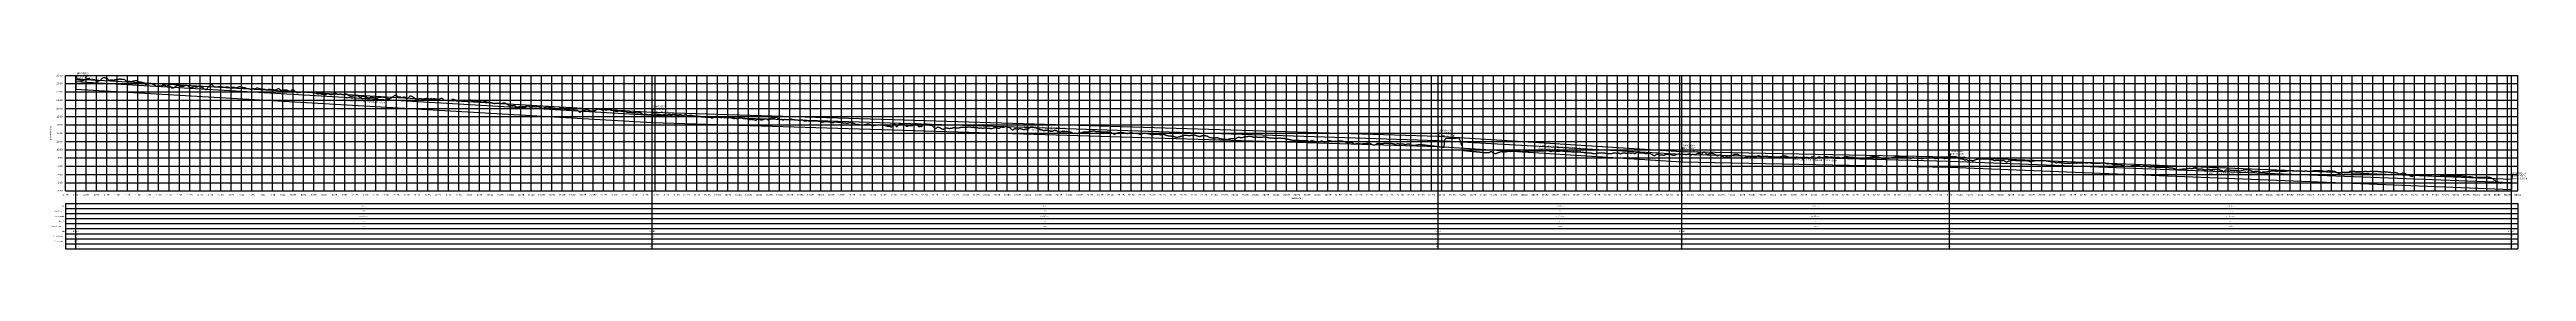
# Model space of a CAD drawing. Extents: x -64 to 5921, y -140 to 288.
import ezdxf
from ezdxf.enums import TextEntityAlignment as Align

# ---------------------------------------------------------------- set-up
doc = ezdxf.new("R2010")
doc.units = 0
for name, color, linetype in [('Annotation', 7, 'Continuous'), ('Annotation_Table', 254, 'Continuous'), ('Crown', 7, 'Continuous'), ('Grid', 254, 'Continuous'), ('Grid_Text', 7, 'Continuous'), ('Ground_Elevation', 3, 'Continuous'), ('Hydraulic_Grade', 5, 'Continuous'), ('Invert', 7, 'Continuous'), ('Structure', 7, 'Continuous')]:
    doc.layers.add(name, color=color, linetype=linetype)

msp = doc.modelspace()

# ---------------------------------------------------------------- linework, layer by layer
at = {"layer": 'Annotation', "color": 0}
for points in [[(0, 271.7), (-0.2, 272.7), (0.6, 272.5)], [(1392.2, 190.6), (1392, 191.6), (1392.8, 191.4)], [(3291, 132.7), (3290.8, 133.7), (3291.5, 133.5)], [(3880, 95.9), (3879.8, 96.9), (3880.6, 96.7)], [(4527.2, 82.3), (4527, 83.3), (4527.8, 83.1)], [(5884.6, 28.8), (5884.4, 29.7), (5885.2, 29.6)]]:
    msp.add_lwpolyline(points, close=True, dxfattribs=at)
for points in [[(2.4, 279.3), (1.7, 279.3), (0, 271.7)], [(1394.6, 198.2), (1393.9, 198.2), (1392.2, 190.6)], [(3293.4, 140.3), (3292.7, 140.3), (3291, 132.7)], [(3882.4, 103.5), (3881.7, 103.5), (3880, 95.9)], [(4529.6, 89.9), (4528.9, 89.9), (4527.2, 82.3)], [(5887.1, 36.4), (5886.3, 36.4), (5884.6, 28.8)]]:
    msp.add_lwpolyline(points, dxfattribs=at)
at = {"layer": 'Annotation_Table', "color": 254}
for points in [[(0, -140.2), (0, 280)], [(1392.2, -140.2), (1392.2, 280)], [(3291, -140.2), (3291, 280)], [(3880, -140.2), (3880, 280)], [(4527.2, -140.2), (4527.2, 280)], [(5884.6, -140.2), (5884.6, 280)], [(-25, -30.5), (5899.9, -30.5)], [(-25, -30.5), (-25, -140.2)], [(-25, -42.7), (5899.9, -42.7)], [(-25, -54.9), (5899.9, -54.9)], [(5899.9, -30.5), (5899.9, -140.2)], [(-25, -67.1), (5899.9, -67.1)], [(-25, -79.2), (5899.9, -79.2)], [(-25, -91.4), (5899.9, -91.4)], [(-25, -103.6), (5899.9, -103.6)], [(-25, -115.8), (5899.9, -115.8)], [(-25, -128), (5899.9, -128)], [(-25, -140.2), (5899.9, -140.2)]]:
    msp.add_lwpolyline(points, dxfattribs=at)
at = {"layer": 'Crown', "color": 0}
for points in [[(0, 271.7), (0, 271.7)], [(0, 271.7), (1392.2, 190.6)], [(1392.2, 190.6), (1392.2, 190.6)], [(1392.2, 190.6), (3291, 132.7)], [(3291, 132.7), (3291, 132.7)], [(3291, 132.7), (3880, 95.9)], [(3880, 95.9), (3880, 95.9)], [(3880, 95.9), (4527.2, 82.3)], [(4527.2, 82.3), (4527.2, 82.3)], [(4527.2, 82.3), (5884.6, 28.8)], [(5884.6, 28.8), (5884.6, 28.8)]]:
    msp.add_lwpolyline(points, dxfattribs=at)
at = {"layer": 'Grid', "color": 254}
for points in [[(-25, 280), (5900, 280)], [(-25, 0), (-25, 280)], [(-25, 260), (5900, 260)], [(-25, 240), (5900, 240)], [(0, 0), (0, 280)], [(25, 0), (25, 280)], [(50, 0), (50, 280)], [(75, 0), (75, 280)], [(100, 0), (100, 280)], [(125, 0), (125, 280)], [(150, 0), (150, 280)], [(175, 0), (175, 280)], [(200, 0), (200, 280)], [(225, 0), (225, 280)], [(250, 0), (250, 280)], [(275, 0), (275, 280)], [(300, 0), (300, 280)], [(325, 0), (325, 280)], [(350, 0), (350, 280)], [(375, 0), (375, 280)], [(400, 0), (400, 280)], [(425, 0), (425, 280)], [(450, 0), (450, 280)], [(475, 0), (475, 280)], [(500, 0), (500, 280)], [(525, 0), (525, 280)], [(550, 0), (550, 280)], [(575, 0), (575, 280)], [(600, 0), (600, 280)], [(625, 0), (625, 280)], [(650, 0), (650, 280)], [(675, 0), (675, 280)], [(700, 0), (700, 280)], [(725, 0), (725, 280)], [(750, 0), (750, 280)], [(775, 0), (775, 280)], [(800, 0), (800, 280)], [(825, 0), (825, 280)], [(850, 0), (850, 280)], [(875, 0), (875, 280)], [(900, 0), (900, 280)], [(925, 0), (925, 280)], [(950, 0), (950, 280)], [(975, 0), (975, 280)], [(1000, 0), (1000, 280)], [(1025, 0), (1025, 280)], [(1050, 0), (1050, 280)], [(1075, 0), (1075, 280)], [(1100, 0), (1100, 280)], [(1125, 0), (1125, 280)], [(1150, 0), (1150, 280)], [(1175, 0), (1175, 280)], [(1200, 0), (1200, 280)], [(1225, 0), (1225, 280)], [(1250, 0), (1250, 280)], [(1275, 0), (1275, 280)], [(1300, 0), (1300, 280)], [(1325, 0), (1325, 280)], [(1350, 0), (1350, 280)], [(1375, 0), (1375, 280)], [(1400, 0), (1400, 280)], [(1425, 0), (1425, 280)], [(1450, 0), (1450, 280)], [(1475, 0), (1475, 280)], [(1500, 0), (1500, 280)], [(1525, 0), (1525, 280)], [(1550, 0), (1550, 280)], [(1575, 0), (1575, 280)], [(1600, 0), (1600, 280)], [(1625, 0), (1625, 280)], [(1650, 0), (1650, 280)], [(1675, 0), (1675, 280)], [(1700, 0), (1700, 280)], [(1725, 0), (1725, 280)], [(1750, 0), (1750, 280)], [(1775, 0), (1775, 280)], [(1800, 0), (1800, 280)], [(1825, 0), (1825, 280)], [(1850, 0), (1850, 280)], [(1875, 0), (1875, 280)], [(1900, 0), (1900, 280)], [(1925, 0), (1925, 280)], [(1950, 0), (1950, 280)], [(1975, 0), (1975, 280)], [(2000, 0), (2000, 280)], [(2025, 0), (2025, 280)], [(2050, 0), (2050, 280)], [(2075, 0), (2075, 280)], [(2100, 0), (2100, 280)], [(2125, 0), (2125, 280)], [(2150, 0), (2150, 280)], [(2175, 0), (2175, 280)], [(2200, 0), (2200, 280)], [(2225, 0), (2225, 280)], [(2250, 0), (2250, 280)], [(2275, 0), (2275, 280)], [(2300, 0), (2300, 280)], [(2325, 0), (2325, 280)], [(2350, 0), (2350, 280)], [(2375, 0), (2375, 280)], [(2400, 0), (2400, 280)], [(2425, 0), (2425, 280)], [(2450, 0), (2450, 280)], [(2475, 0), (2475, 280)], [(2500, 0), (2500, 280)], [(2525, 0), (2525, 280)], [(2550, 0), (2550, 280)], [(2575, 0), (2575, 280)], [(2600, 0), (2600, 280)], [(2625, 0), (2625, 280)], [(2650, 0), (2650, 280)], [(2675, 0), (2675, 280)], [(2700, 0), (2700, 280)], [(2725, 0), (2725, 280)], [(2750, 0), (2750, 280)], [(2775, 0), (2775, 280)], [(2800, 0), (2800, 280)], [(2825, 0), (2825, 280)], [(2850, 0), (2850, 280)], [(2875, 0), (2875, 280)], [(2900, 0), (2900, 280)], [(2925, 0), (2925, 280)], [(2950, 0), (2950, 280)], [(2975, 0), (2975, 280)], [(3000, 0), (3000, 280)], [(3025, 0), (3025, 280)], [(3050, 0), (3050, 280)], [(3075, 0), (3075, 280)], [(3100, 0), (3100, 280)], [(3125, 0), (3125, 280)], [(3150, 0), (3150, 280)], [(3175, 0), (3175, 280)], [(3200, 0), (3200, 280)], [(3225, 0), (3225, 280)], [(3250, 0), (3250, 280)], [(3275, 0), (3275, 280)], [(3300, 0), (3300, 280)], [(3325, 0), (3325, 280)], [(3350, 0), (3350, 280)], [(3375, 0), (3375, 280)], [(3400, 0), (3400, 280)], [(3425, 0), (3425, 280)], [(3450, 0), (3450, 280)], [(3475, 0), (3475, 280)], [(3500, 0), (3500, 280)], [(3525, 0), (3525, 280)], [(3550, 0), (3550, 280)], [(3575, 0), (3575, 280)], [(3600, 0), (3600, 280)], [(3625, 0), (3625, 280)], [(3650, 0), (3650, 280)], [(3675, 0), (3675, 280)], [(3700, 0), (3700, 280)], [(3725, 0), (3725, 280)], [(3750, 0), (3750, 280)], [(3775, 0), (3775, 280)], [(3800, 0), (3800, 280)], [(3825, 0), (3825, 280)], [(3850, 0), (3850, 280)], [(3875, 0), (3875, 280)], [(3900, 0), (3900, 280)], [(3925, 0), (3925, 280)], [(3950, 0), (3950, 280)], [(3975, 0), (3975, 280)], [(4000, 0), (4000, 280)], [(4025, 0), (4025, 280)], [(4050, 0), (4050, 280)], [(4075, 0), (4075, 280)], [(4100, 0), (4100, 280)], [(4125, 0), (4125, 280)], [(4150, 0), (4150, 280)], [(4175, 0), (4175, 280)], [(4200, 0), (4200, 280)], [(4225, 0), (4225, 280)], [(4250, 0), (4250, 280)], [(4275, 0), (4275, 280)], [(4300, 0), (4300, 280)], [(4325, 0), (4325, 280)], [(4350, 0), (4350, 280)], [(4375, 0), (4375, 280)], [(4400, 0), (4400, 280)], [(4425, 0), (4425, 280)], [(4450, 0), (4450, 280)], [(4475, 0), (4475, 280)], [(4500, 0), (4500, 280)], [(4525, 0), (4525, 280)], [(4550, 0), (4550, 280)], [(4575, 0), (4575, 280)], [(4600, 0), (4600, 280)], [(4625, 0), (4625, 280)], [(4650, 0), (4650, 280)], [(4675, 0), (4675, 280)], [(4700, 0), (4700, 280)], [(4725, 0), (4725, 280)], [(4750, 0), (4750, 280)], [(4775, 0), (4775, 280)], [(4800, 0), (4800, 280)], [(4825, 0), (4825, 280)], [(4850, 0), (4850, 280)], [(4875, 0), (4875, 280)], [(4900, 0), (4900, 280)], [(4925, 0), (4925, 280)], [(4950, 0), (4950, 280)], [(4975, 0), (4975, 280)], [(5000, 0), (5000, 280)], [(5025, 0), (5025, 280)], [(5050, 0), (5050, 280)], [(5075, 0), (5075, 280)], [(5100, 0), (5100, 280)], [(5125, 0), (5125, 280)], [(5150, 0), (5150, 280)], [(5175, 0), (5175, 280)], [(5200, 0), (5200, 280)], [(5225, 0), (5225, 280)], [(5250, 0), (5250, 280)], [(5275, 0), (5275, 280)], [(5300, 0), (5300, 280)], [(5325, 0), (5325, 280)], [(5350, 0), (5350, 280)], [(5375, 0), (5375, 280)], [(5400, 0), (5400, 280)], [(5425, 0), (5425, 280)], [(5450, 0), (5450, 280)], [(5475, 0), (5475, 280)], [(5500, 0), (5500, 280)], [(5525, 0), (5525, 280)], [(5550, 0), (5550, 280)], [(5575, 0), (5575, 280)], [(5600, 0), (5600, 280)], [(5625, 0), (5625, 280)], [(5650, 0), (5650, 280)], [(5675, 0), (5675, 280)], [(5700, 0), (5700, 280)], [(5725, 0), (5725, 280)], [(5750, 0), (5750, 280)], [(5775, 0), (5775, 280)], [(5800, 0), (5800, 280)], [(5825, 0), (5825, 280)], [(5850, 0), (5850, 280)], [(5875, 0), (5875, 280)], [(5900, 0), (5900, 280)], [(-25, 220), (5900, 220)], [(-25, 200), (5900, 200)], [(-25, 180), (5900, 180)], [(-25, 160), (5900, 160)], [(-25, 140), (5900, 140)], [(-25, 120), (5900, 120)], [(-25, 100), (5900, 100)], [(-25, 80), (5900, 80)], [(-25, 60), (5900, 60)], [(-25, 40), (5900, 40)], [(-25, 20), (5900, 20)], [(-25, 0), (5900, 0)]]:
    msp.add_lwpolyline(points, dxfattribs=at)
at = {"layer": 'Ground_Elevation', "color": 3}
msp.add_lwpolyline([(0.2, 271.7), (1.2, 271.2), (2.2, 270.8), (3.2, 270.4), (4.2, 270), (5.2, 269.7), (6.2, 269.6), (7.2, 269.6), (8.2, 269.6), (9.2, 269.4), (10.2, 269.1), (11.2, 268.4), (12.2, 267.7), (13.2, 267.2), (14.2, 267.2), (15.2, 267.6), (16.2, 267.8), (17.2, 268), (18.2, 268.3), (19.2, 268.6), (20.2, 269), (21.2, 269.5), (22.2, 269.9), (23.2, 269.9), (24.2, 269.6), (25.2, 269.9), (26.2, 270.3), (27.2, 270.8), (28.2, 271.5), (29.2, 272.1), (30.2, 272.6), (31.2, 272.5), (32.2, 272.1), (33.2, 271.5), (34.2, 270.8), (35.2, 270.2), (36.2, 269.7), (37.2, 269.2), (38.2, 268.9), (39.2, 268.9), (40.2, 269.2), (41.2, 269.7), (42.2, 270.2), (43.2, 270.4), (44.2, 270.3), (45.2, 269.7), (46.2, 268.7), (47.2, 267.6), (48.2, 266.5), (49.2, 265.7), (50.2, 265.2), (51.2, 265.3), (52.2, 265.8), (53.2, 266.4), (54.2, 266.8), (55.2, 267.1), (56.2, 267.3), (57.2, 267.5), (58.2, 268), (59.2, 268.6), (60.2, 269.3), (61.2, 270.4), (62.2, 271.4), (63.2, 272.3), (64.2, 273.1), (65.2, 274), (66.2, 274.6), (67.2, 275.1), (68.2, 275.1), (69.2, 274.8), (70.2, 274.4), (71.2, 273.9), (72.2, 273.5), (73.2, 273.3), (74.2, 273.1), (75.2, 272.8), (76.2, 272.2), (77.2, 271.3), (78.2, 270.1), (79.2, 268.9), (80.2, 268.2), (81.2, 268), (82.2, 268.2), (83.2, 268.7), (84.2, 269.1), (85.2, 269.5), (86.2, 269.6), (87.2, 269.5), (88.2, 269.1), (89.2, 268.8), (90.2, 268.6), (91.2, 268.6), (92.2, 268.7), (93.2, 269.1), (94.2, 269.4), (95.2, 269.8), (96.2, 270), (97.2, 269.9), (98.2, 269.8), (99.2, 269.7), (100.2, 269.6), (101.2, 269.7), (102.2, 270.2), (103.2, 270.8), (104.2, 271.2), (105.2, 271.5), (106.2, 271.6), (107.2, 271.5), (108.2, 271.2), (109.2, 271), (110.2, 270.9), (111.2, 271), (112.2, 271.1), (113.2, 271.1), (114.2, 271.1), (115.2, 270.9), (116.2, 270.5), (117.2, 269.9), (118.2, 269.2), (119.2, 268.4), (120.2, 267.6), (121.2, 266.8), (122.2, 266.1), (123.2, 265.7), (124.2, 265.5), (125.2, 265.5), (126.2, 265.5), (127.2, 265.7), (128.2, 265.8), (129.2, 265.8), (130.2, 265.6), (131.2, 265.4), (132.2, 265.1), (133.2, 265.1), (134.2, 265.1), (135.2, 265.3), (136.2, 265.6), (137.2, 265.8), (138.2, 266.1), (139.2, 266.5), (140.2, 266.8), (141.2, 267.1), (142.2, 267.2), (143.2, 267.4), (144.2, 267.9), (145.2, 268), (146.2, 267.7), (147.2, 267), (148.2, 266.4), (149.2, 265.8), (150.2, 265.2), (151.2, 264.6), (152.2, 264.4), (153.2, 264.5), (154.2, 264.7), (155.2, 264.7), (156.2, 264.5), (157.2, 264.2), (158.2, 263.8), (159.2, 263.5), (160.2, 263.3), (161.2, 263), (162.2, 262.6), (163.2, 262.1), (164.2, 261.4), (165.2, 260.5), (166.2, 259.4), (167.2, 258.5), (168.2, 258.1), (169.2, 258), (170.2, 258.4), (171.2, 258.9), (172.2, 259.7), (173.2, 260.5), (174.2, 261.1), (175.2, 261.3), (176.2, 261.3), (177.2, 261.1), (178.2, 260.9), (179.2, 260.8), (180.2, 260.9), (181.2, 261), (182.2, 260.7), (183.2, 260.2), (184.2, 259.8), (185.2, 259.4), (186.2, 259.1), (187.2, 258.7), (188.2, 258.3), (189.2, 257.7), (190.2, 257), (191.2, 256.2), (192.2, 255.3), (193.2, 254.4), (194.2, 253.9), (195.2, 253.8), (196.2, 254.1), (197.2, 254.3), (198.2, 254.5), (199.2, 254.6), (200.2, 254.8), (201.2, 254.9), (202.2, 254.9), (203.2, 254.8), (204.2, 254.8), (205.2, 254.7), (206.2, 254.8), (207.2, 255), (208.2, 255.3), (209.2, 255.6), (210.2, 256), (211.2, 256.4), (212.2, 256.7), (213.2, 256.8), (214.2, 256.7), (215.2, 256.2), (216.2, 255.7), (217.2, 255), (218.2, 254.6), (219.2, 254.3), (220.2, 254.3), (221.2, 254.6), (222.2, 255.3), (223.2, 255.8), (224.2, 256), (225.2, 255.8), (226.2, 255.2), (227.2, 254.3), (228.2, 253.2), (229.2, 252), (230.2, 251), (231.2, 250.2), (232.2, 249.8), (233.2, 249.5), (234.2, 249.5), (235.2, 249.8), (236.2, 250.2), (237.2, 250.7), (238.2, 251.2), (239.2, 251.8), (240.2, 252.4), (241.2, 253.2), (242.2, 254), (243.2, 254.7), (244.2, 255.4), (245.2, 255.8), (246.2, 256.1), (247.2, 256), (248.2, 255.7), (249.2, 255.2), (250.2, 254.6), (251.2, 254.2), (252.2, 253.9), (253.2, 253.8), (254.2, 253.9), (255.2, 254.1), (256.2, 254.2), (257.2, 254.2), (258.2, 254.2), (259.2, 254.2), (260.2, 254.3), (261.2, 254.5), (262.2, 254.8), (263.2, 255.2), (264.2, 255.6), (265.2, 255.9), (266.2, 256.1), (267.2, 256), (268.2, 255.8), (269.2, 255.5), (270.2, 255), (271.2, 254.4), (272.2, 253.7), (273.2, 252.9), (274.2, 252), (275.2, 251.1), (276.2, 250.4), (277.2, 250.1), (278.2, 250.1), (279.2, 250.4), (280.2, 250.8), (281.2, 251.2), (282.2, 251.6), (283.2, 252), (284.2, 252.4), (285.2, 252.7), (286.2, 252.9), (287.2, 252.8), (288.2, 252.5), (289.2, 252.3), (290.2, 252.3), (291.2, 252.2), (292.2, 252), (293.2, 252), (294.2, 252.5), (295.2, 253.3), (296.2, 254), (297.2, 254.3), (298.2, 254.6), (299.2, 254.8), (300.2, 254.5), (301.2, 253.7), (302.2, 252.7), (303.2, 251.6), (304.2, 250.8), (305.2, 250.3), (306.2, 250), (307.2, 249.8), (308.2, 249.2), (309.2, 248.3), (310.2, 247.3), (311.2, 246.4), (312.2, 245.8), (313.2, 245.5), (314.2, 245.5), (315.2, 245.9), (316.2, 246.6), (317.2, 247.6), (318.2, 248.9), (319.2, 250.4), (320.2, 251.9), (321.2, 253.2), (322.2, 254.1), (323.2, 254.8), (324.2, 255.5), (325.2, 256.3), (326.2, 257.2), (327.2, 257.8), (328.2, 257.9), (329.2, 257.3), (330.2, 256.1), (331.2, 254.9), (332.2, 253.9), (333.2, 253.3), (334.2, 252.8), (335.2, 252.5), (336.2, 252.2), (337.2, 252), (338.2, 251.9), (339.2, 252), (340.2, 252.1), (341.2, 252.3), (342.2, 252.4), (343.2, 252.5), (344.2, 252.7), (345.2, 252.8), (346.2, 252.9), (347.2, 252.9), (348.2, 252.8), (349.2, 252.7), (350.2, 252.5), (351.2, 252.2), (352.2, 252), (353.2, 251.9), (354.2, 251.9), (355.2, 251.9), (356.2, 251.8), (357.2, 251.8), (358.2, 251.8), (359.2, 251.8), (360.2, 251.8), (361.2, 251.8), (362.2, 251.8), (363.2, 251.9), (364.2, 252.1), (365.2, 252.3), (366.2, 252.4), (367.2, 252.3), (368.2, 252), (369.2, 251.6), (370.2, 251), (371.2, 250.4), (372.2, 249.9), (373.2, 249.7), (374.2, 249.6), (375.2, 249.8), (376.2, 250.2), (377.2, 250.6), (378.2, 251.1), (379.2, 251.4), (380.2, 251.5), (381.2, 251.5), (382.2, 251.3), (383.2, 251.1), (384.2, 250.7), (385.2, 250.3), (386.2, 250.2), (387.2, 250.2), (388.2, 250.4), (389.2, 250.6), (390.2, 251), (391.2, 251.4), (392.2, 251.8), (393.2, 252.2), (394.2, 252.4), (395.2, 252.7), (396.2, 252.8), (397.2, 252.9), (398.2, 252.8), (399.2, 252.5), (400.2, 252.1), (401.2, 251.6), (402.2, 251.2), (403.2, 250.9), (404.2, 250.6), (405.2, 250.5), (406.2, 250.4), (407.2, 250.4), (408.2, 250.3), (409.2, 250), (410.2, 249.5), (411.2, 249.1), (412.2, 248.6), (413.2, 248.2), (414.2, 248), (415.2, 247.9), (416.2, 247.9), (417.2, 247.9), (418.2, 247.8), (419.2, 247.6), (420.2, 247.2), (421.2, 246.8), (422.2, 246.6), (423.2, 246.6), (424.2, 247), (425.2, 247.5), (426.2, 248), (427.2, 248.4), (428.2, 248.4), (429.2, 248.3), (430.2, 248), (431.2, 247.6), (432.2, 247.5), (433.2, 247.5), (434.2, 247.9), (435.2, 248.4), (436.2, 249), (437.2, 249.5), (438.2, 249.7), (439.2, 249.5), (440.2, 249.2), (441.2, 248.8), (442.2, 248.5), (443.2, 248.2), (444.2, 247.9), (445.2, 247.7), (446.2, 247.6), (447.2, 247.5), (448.2, 247.4), (449.2, 247.3), (450.2, 247.2), (451.2, 247.1), (452.2, 247), (453.2, 247), (454.2, 246.9), (455.2, 246.7), (456.2, 246.5), (457.2, 246.2), (458.2, 245.9), (459.2, 245.5), (460.2, 245.2), (461.2, 245.1), (462.2, 245.2), (463.2, 245.4), (464.2, 245.8), (465.2, 246.2), (466.2, 246.4), (467.2, 246.5), (468.2, 246.4), (469.2, 246.3), (470.2, 246.1), (471.2, 245.8), (472.2, 245.5), (473.2, 245.4), (474.2, 245.4), (475.2, 245.5), (476.2, 245.5), (477.2, 245.5), (478.2, 245.4), (479.2, 245.2), (480.2, 245.2), (481.2, 245.1), (482.2, 245), (483.2, 245.2), (484.2, 245.6), (485.2, 246.1), (486.2, 246.7), (487.2, 247.2), (488.2, 247.7), (489.2, 248), (490.2, 247.9), (491.2, 247.5), (492.2, 246.7), (493.2, 245.8), (494.2, 245), (495.2, 244.3), (496.2, 243.9), (497.2, 243.7), (498.2, 243.8), (499.2, 244.1), (500.2, 244.3), (501.2, 244.6), (502.2, 244.9), (503.2, 245.2), (504.2, 245.4), (505.2, 245.4), (506.2, 245.3), (507.2, 245), (508.2, 244.9), (509.2, 244.7), (510.2, 244.4), (511.2, 244.1), (512.2, 243.7), (513.2, 243.3), (514.2, 242.7), (515.2, 242.2), (516.2, 241.7), (517.2, 241.5), (518.2, 241.6), (519.2, 242.1), (520.2, 243), (521.2, 244.2), (522.2, 245.2), (523.2, 245.8), (524.2, 245.8), (525.2, 245.4), (526.2, 244.7), (527.2, 243.8), (528.2, 242.9), (529.2, 242), (530.2, 241.2), (531.2, 240.4), (532.2, 239.7), (533.2, 239), (534.2, 238.6), (535.2, 238.5), (536.2, 238.6), (537.2, 238.8), (538.2, 239.1), (539.2, 239.3), (540.2, 239.3), (541.2, 239.4), (542.2, 239.4), (543.2, 239.7), (544.2, 239.9), (545.2, 240), (546.2, 240.2), (547.2, 240.2), (548.2, 240.1), (549.2, 239.9), (550.2, 239.6), (551.2, 239.5), (552.2, 239.4), (553.2, 239.5), (554.2, 239.8), (555.2, 240), (556.2, 240.2), (557.2, 240.2), (558.2, 240.2), (559.2, 240.2), (560.2, 240.1), (561.2, 240), (562.2, 239.9), (563.2, 239.8), (564.2, 239.7), (565.2, 239.7), (566.2, 239.6), (567.2, 239.7), (568.2, 239.6), (569.2, 239.6), (570.2, 239.4), (571.2, 239.1), (572.2, 238.6), (573.2, 238.2), (574.2, 237.8), (575.2, 237.7), (576.2, 237.8), (577.2, 238), (578.2, 237.9), (579.2, 237.5), (580.2, 236.9), (581.2, 236.4), (582.2, 235.8), (583.2, 235.4), (584.2, 235.2), (585.2, 235.3), (586.2, 235.5), (587.2, 235.8), (588.2, 235.9), (589.2, 236), (590.2, 235.9), (591.2, 235.6), (592.2, 235.2), (593.2, 234.9), (594.2, 234.7), (595.2, 234.7), (596.2, 234.7), (597.2, 234.8), (598.2, 234.7), (599.2, 234.4), (600.2, 234), (601.2, 233.6), (602.2, 233.6), (603.2, 233.6), (604.2, 233.9), (605.2, 234.4), (606.2, 235), (607.2, 235.5), (608.2, 235.8), (609.2, 235.8), (610.2, 235.6), (611.2, 235.2), (612.2, 234.8), (613.2, 234.4), (614.2, 234.1), (615.2, 233.9), (616.2, 233.8), (617.2, 233.8), (618.2, 233.9), (619.2, 234.3), (620.2, 234.8), (621.2, 235.2), (622.2, 235.6), (623.2, 235.9), (624.2, 236.3), (625.2, 236.6), (626.2, 236.7), (627.2, 236.7), (628.2, 236.5), (629.2, 236.1), (630.2, 235.6), (631.2, 235.1), (632.2, 234.8), (633.2, 234.6), (634.2, 234.7), (635.2, 234.8), (636.2, 234.8), (637.2, 234.9), (638.2, 235), (639.2, 235), (640.2, 234.9), (641.2, 234.7), (642.2, 234.4), (643.2, 234.2), (644.2, 234), (645.2, 233.9), (646.2, 233.9), (647.2, 234.1), (648.2, 234.3), (649.2, 234.7), (650.2, 235), (651.2, 235.2), (652.2, 235.2), (653.2, 235.1), (654.2, 234.8), (655.2, 234.3), (656.2, 233.6), (657.2, 232.8), (658.2, 231.9), (659.2, 231.1), (660.2, 230.6), (661.2, 230.3), (662.2, 230.1), (663.2, 229.9), (664.2, 229.8), (665.2, 229.6), (666.2, 229.5), (667.2, 229.7), (668.2, 230), (669.2, 230.4), (670.2, 230.7), (671.2, 231), (672.2, 231.1), (673.2, 231.2), (674.2, 231.2), (675.2, 231.2), (676.2, 231.2), (677.2, 231.3), (678.2, 231.4), (679.2, 231.3), (680.2, 231.1), (681.2, 230.7), (682.2, 230), (683.2, 229.4), (684.2, 228.8), (685.2, 228.3), (686.2, 227.9), (687.2, 227.6), (688.2, 227.5), (689.2, 227.8), (690.2, 228.3), (691.2, 228.9), (692.2, 229.3), (693.2, 229.4), (694.2, 229.4), (695.2, 229.4), (696.2, 229.3), (697.2, 229), (698.2, 228.5), (699.2, 228.1), (700.2, 228), (701.2, 227.8), (702.2, 227.5), (703.2, 227.1), (704.2, 226.6), (705.2, 226.2), (706.2, 226), (707.2, 225.8), (708.2, 225.6), (709.2, 225.7), (710.2, 225.9), (711.2, 226.4), (712.2, 226.9), (713.2, 227.3), (714.2, 227.5), (715.2, 227.5), (716.2, 227.3), (717.2, 226.9), (718.2, 226.5), (719.2, 226.2), (720.2, 226.1), (721.2, 226), (722.2, 226), (723.2, 225.9), (724.2, 225.7), (725.2, 225.4), (726.2, 225.2), (727.2, 225.1), (728.2, 225.4), (729.2, 225.9), (730.2, 226.4), (731.2, 226.9), (732.2, 227.2), (733.2, 227.1), (734.2, 227), (735.2, 226.9), (736.2, 227), (737.2, 227.4), (738.2, 227.8), (739.2, 228), (740.2, 228), (741.2, 227.8), (742.2, 227.5), (743.2, 227.3), (744.2, 227.3), (745.2, 227.2), (746.2, 227.2), (747.2, 226.9), (748.2, 226.4), (749.2, 225.8), (750.2, 225.2), (751.2, 224.7), (752.2, 224.3), (753.2, 223.9), (754.2, 223.7), (755.2, 223.6), (756.2, 223.5), (757.2, 223.5), (758.2, 223.8), (759.2, 224.2), (760.2, 224.8), (761.2, 225.4), (762.2, 226), (763.2, 226.6), (764.2, 227.1), (765.2, 227.7), (766.2, 228.3), (767.2, 229), (768.2, 229.8), (769.2, 230.6), (770.2, 231.5), (771.2, 232), (772.2, 232), (773.2, 231.6), (774.2, 230.9), (775.2, 230.1), (776.2, 229.2), (777.2, 228.6), (778.2, 228.3), (779.2, 228.2), (780.2, 228.2), (781.2, 228.2), (782.2, 228.1), (783.2, 228), (784.2, 227.7), (785.2, 227.3), (786.2, 226.8), (787.2, 226.5), (788.2, 226.4), (789.2, 226.7), (790.2, 227.1), (791.2, 227.4), (792.2, 227.7), (793.2, 227.8), (794.2, 227.6), (795.2, 227.3), (796.2, 226.8), (797.2, 226.3), (798.2, 225.8), (799.2, 225.3), (800.2, 225.1), (801.2, 225), (802.2, 225.2), (803.2, 225.8), (804.2, 226.7), (805.2, 227.7), (806.2, 228.8), (807.2, 229.7), (808.2, 230.2), (809.2, 230.2), (810.2, 230), (811.2, 229.6), (812.2, 229.2), (813.2, 228.8), (814.2, 228.2), (815.2, 227.5), (816.2, 226.7), (817.2, 225.7), (818.2, 224.7), (819.2, 223.7), (820.2, 223.2), (821.2, 222.9), (822.2, 222.8), (823.2, 222.7), (824.2, 222.8), (825.2, 223), (826.2, 223.1), (827.2, 223.3), (828.2, 223.5), (829.2, 223.8), (830.2, 224.1), (831.2, 224.3), (832.2, 224.3), (833.2, 224.1), (834.2, 223.8), (835.2, 223.5), (836.2, 223.3), (837.2, 223.1), (838.2, 223.1), (839.2, 223.1), (840.2, 223.2), (841.2, 223.4), (842.2, 223.5), (843.2, 223.7), (844.2, 224), (845.2, 224.3), (846.2, 224.4), (847.2, 224.5), (848.2, 224.4), (849.2, 224.3), (850.2, 224.1), (851.2, 223.8), (852.2, 223.6), (853.2, 223.6), (854.2, 223.6), (855.2, 223.6), (856.2, 223.6), (857.2, 223.7), (858.2, 223.7), (859.2, 223.6), (860.2, 223.4), (861.2, 223.3), (862.2, 223.4), (863.2, 223.6), (864.2, 223.9), (865.2, 223.9), (866.2, 223.8), (867.2, 223.6), (868.2, 223.5), (869.2, 223.3), (870.2, 223.1), (871.2, 222.8), (872.2, 222.5), (873.2, 222.1), (874.2, 221.6), (875.2, 221.4), (876.2, 221.7), (877.2, 222.1), (878.2, 222.5), (879.2, 223), (880.2, 223.6), (881.2, 224.2), (882.2, 224.8), (883.2, 225), (884.2, 224.8), (885.2, 224.2), (886.2, 223.4), (887.2, 222.5), (888.2, 221.6), (889.2, 220.9), (890.2, 220.3), (891.2, 219.9), (892.2, 219.7), (893.2, 219.7), (894.2, 219.9), (895.2, 220), (896.2, 220.1), (897.2, 220.1), (898.2, 220.2), (899.2, 220), (900.2, 219.7), (901.2, 219.4), (902.2, 219.1), (903.2, 218.9), (904.2, 218.9), (905.2, 219), (906.2, 219.4), (907.2, 220.1), (908.2, 221.1), (909.2, 222), (910.2, 222.6), (911.2, 222.8), (912.2, 222.6), (913.2, 222.2), (914.2, 221.5), (915.2, 220.8), (916.2, 220.4), (917.2, 220.2), (918.2, 220.3), (919.2, 220.3), (920.2, 220.3), (921.2, 220.3), (922.2, 220), (923.2, 219.5), (924.2, 219), (925.2, 218.7), (926.2, 218.5), (927.2, 218.5), (928.2, 218.6), (929.2, 218.7), (930.2, 218.8), (931.2, 218.9), (932.2, 218.8), (933.2, 218.8), (934.2, 218.8), (935.2, 218.8), (936.2, 218.9), (937.2, 219), (938.2, 219), (939.2, 218.9), (940.2, 218.8), (941.2, 218.8), (942.2, 219), (943.2, 219.2), (944.2, 219.3), (945.2, 219.5), (946.2, 219.8), (947.2, 220), (948.2, 220), (949.2, 220.1), (950.2, 220.3), (951.2, 220.6), (952.2, 220.8), (953.2, 220.7), (954.2, 220.3), (955.2, 219.8), (956.2, 219.2), (957.2, 218.6), (958.2, 218.2), (959.2, 217.9), (960.2, 217.9), (961.2, 218.1), (962.2, 218.4), (963.2, 218.6), (964.2, 218.8), (965.2, 218.8), (966.2, 218.7), (967.2, 218.6), (968.2, 218.3), (969.2, 218), (970.2, 217.6), (971.2, 217.2), (972.2, 216.9), (973.2, 216.7), (974.2, 216.4), (975.2, 216.4), (976.2, 216.6), (977.2, 217), (978.2, 217.5), (979.2, 218), (980.2, 218.6), (981.2, 218.9), (982.2, 218.9), (983.2, 218.7), (984.2, 218.3), (985.2, 217.9), (986.2, 217.6), (987.2, 217.4), (988.2, 217.2), (989.2, 217), (990.2, 216.7), (991.2, 216.3), (992.2, 215.9), (993.2, 215.6), (994.2, 215.3), (995.2, 215.2), (996.2, 215.2), (997.2, 215.5), (998.2, 215.6), (999.2, 215.4), (1000.2, 215.1), (1001.2, 214.7), (1002.2, 214.4), (1003.2, 214.1), (1004.2, 213.8), (1005.2, 213.5), (1006.2, 213.3), (1007.2, 213), (1008.2, 212.8), (1009.2, 212.6), (1010.2, 212.5), (1011.2, 212.3), (1012.2, 212.3), (1013.2, 212.3), (1014.2, 212.5), (1015.2, 212.8), (1016.2, 213.1), (1017.2, 213.2), (1018.2, 212.9), (1019.2, 212.8), (1020.2, 212.9), (1021.2, 212.8), (1022.2, 212.8), (1023.2, 212.5), (1024.2, 212.3), (1025.2, 212.1), (1026.2, 212), (1027.2, 212.1), (1028.2, 212.2), (1029.2, 212.5), (1030.2, 212.8), (1031.2, 213), (1032.2, 213.3), (1033.2, 213.5), (1034.2, 213.7), (1035.2, 213.6), (1036.2, 213.4), (1037.2, 213), (1038.2, 212.4), (1039.2, 211.8), (1040.2, 211.2), (1041.2, 210.6), (1042.2, 210), (1043.2, 209.4), (1044.2, 208.6), (1045.2, 207.7), (1046.2, 206.9), (1047.2, 206.3), (1048.2, 206), (1049.2, 206), (1050.2, 206.2), (1051.2, 206.5), (1052.2, 206.8), (1053.2, 206.9), (1054.2, 207), (1055.2, 207.2), (1056.2, 207.3), (1057.2, 207.4), (1058.2, 207.5), (1059.2, 207.3), (1060.2, 206.9), (1061.2, 206.2), (1062.2, 205.3), (1063.2, 204.6), (1064.2, 204), (1065.2, 203.5), (1066.2, 203.3), (1067.2, 203.4), (1068.2, 203.6), (1069.2, 203.9), (1070.2, 204.1), (1071.2, 204.3), (1072.2, 204.3), (1073.2, 204.4), (1074.2, 204.4), (1075.2, 204.4), (1076.2, 204.4), (1077.2, 204.4), (1078.2, 204.5), (1079.2, 204.5), (1080.2, 204.5), (1081.2, 204.5), (1082.2, 204.5), (1083.2, 204.6), (1084.2, 204.7), (1085.2, 204.8), (1086.2, 205), (1087.2, 205.3), (1088.2, 205.6), (1089.2, 205.8), (1090.2, 206), (1091.2, 206.1), (1092.2, 206.1), (1093.2, 206), (1094.2, 205.7), (1095.2, 205.1), (1096.2, 204.5), (1097.2, 203.9), (1098.2, 203.6), (1099.2, 203.6), (1100.2, 203.9), (1101.2, 204.3), (1102.2, 204.6), (1103.2, 204.9), (1104.2, 204.9), (1105.2, 204.8), (1106.2, 204.7), (1107.2, 204.6), (1108.2, 204.5), (1109.2, 204.3), (1110.2, 204.1), (1111.2, 204), (1112.2, 204.1), (1113.2, 204.3), (1114.2, 204.6), (1115.2, 204.7), (1116.2, 204.5), (1117.2, 204.3), (1118.2, 204), (1119.2, 203.8), (1120.2, 203.5), (1121.2, 203.2), (1122.2, 202.8), (1123.2, 202.3), (1124.2, 201.7), (1125.2, 201), (1126.2, 200.5), (1127.2, 200.2), (1128.2, 200.3), (1129.2, 200.5), (1130.2, 200.8), (1131.2, 201.2), (1132.2, 201.7), (1133.2, 202.2), (1134.2, 202.5), (1135.2, 202.9), (1136.2, 203.2), (1137.2, 203.7), (1138.2, 204), (1139.2, 204.2), (1140.2, 204), (1141.2, 203.7), (1142.2, 203.3), (1143.2, 202.9), (1144.2, 202.8), (1145.2, 202.7), (1146.2, 202.7), (1147.2, 202.7), (1148.2, 202.5), (1149.2, 202.2), (1150.2, 201.9), (1151.2, 201.5), (1152.2, 201.3), (1153.2, 201), (1154.2, 200.7), (1155.2, 200.4), (1156.2, 200), (1157.2, 199.6), (1158.2, 199.2), (1159.2, 198.8), (1160.2, 198.4), (1161.2, 198.1), (1162.2, 197.9), (1163.2, 197.8), (1164.2, 197.8), (1165.2, 198.2), (1166.2, 198.7), (1167.2, 199.5), (1168.2, 200.3), (1169.2, 201.1), (1170.2, 201.8), (1171.2, 202.2), (1172.2, 202.4), (1173.2, 202.5), (1174.2, 202.4), (1175.2, 202.2), (1176.2, 201.8), (1177.2, 201.3), (1178.2, 200.7), (1179.2, 200.1), (1180.2, 199.3), (1181.2, 198.5), (1182.2, 197.8), (1183.2, 197.2), (1184.2, 196.8), (1185.2, 196.7), (1186.2, 196.7), (1187.2, 196.9), (1188.2, 197.1), (1189.2, 197.2), (1190.2, 197.4), (1191.2, 197.6), (1192.2, 197.9), (1193.2, 198.2), (1194.2, 198.5), (1195.2, 198.8), (1196.2, 198.9), (1197.2, 199), (1198.2, 199), (1199.2, 198.9), (1200.2, 198.7), (1201.2, 198.2), (1202.2, 197.6), (1203.2, 196.9), (1204.2, 196.4), (1205.2, 196.1), (1206.2, 195.9), (1207.2, 195.8), (1208.2, 195.8), (1209.2, 195.9), (1210.2, 195.7), (1211.2, 195.4), (1212.2, 194.8), (1213.2, 194), (1214.2, 193.1), (1215.2, 192.2), (1216.2, 191.6), (1217.2, 191.2), (1218.2, 191.2), (1219.2, 191.4), (1220.2, 192), (1221.2, 192.8), (1222.2, 193.7), (1223.2, 194.4), (1224.2, 194.9), (1225.2, 195.3), (1226.2, 195.6), (1227.2, 195.5), (1228.2, 195.5), (1229.2, 195.5), (1230.2, 195.6), (1231.2, 196), (1232.2, 196.6), (1233.2, 197.3), (1234.2, 197.5), (1235.2, 197.4), (1236.2, 196.9), (1237.2, 196.4), (1238.2, 196), (1239.2, 195.5), (1240.2, 195), (1241.2, 194.6), (1242.2, 194.3), (1243.2, 194.1), (1244.2, 194), (1245.2, 193.8), (1246.2, 193.8), (1247.2, 194), (1248.2, 194.3), (1249.2, 194.6), (1250.2, 194.8), (1251.2, 194.7), (1252.2, 194.7), (1253.2, 194.7), (1254.2, 194.9), (1255.2, 195.3), (1256.2, 195.9), (1257.2, 196.6), (1258.2, 197.2), (1259.2, 197.8), (1260.2, 198.3), (1261.2, 198.7), (1262.2, 198.8), (1263.2, 198.8), (1264.2, 198.6), (1265.2, 198.4), (1266.2, 198.2), (1267.2, 197.9), (1268.2, 197.6), (1269.2, 197.2), (1270.2, 196.9), (1271.2, 196.6), (1272.2, 196.6), (1273.2, 196.6), (1274.2, 196.6), (1275.2, 196.8), (1276.2, 197), (1277.2, 197.1), (1278.2, 197), (1279.2, 196.8), (1280.2, 196.5), (1281.2, 196.5), (1282.2, 196.5), (1283.2, 196.8), (1284.2, 197.1), (1285.2, 197.5), (1286.2, 197.8), (1287.2, 198), (1288.2, 198), (1289.2, 197.8), (1290.2, 197.4), (1291.2, 196.8), (1292.2, 196.3), (1293.2, 195.9), (1294.2, 195.6), (1295.2, 195.5), (1296.2, 195.6), (1297.2, 195.6), (1298.2, 195.5), (1299.2, 195.3), (1300.2, 195), (1301.2, 194.6), (1302.2, 194), (1303.2, 193.5), (1304.2, 193.1), (1305.2, 193), (1306.2, 193.1), (1307.2, 193.3), (1308.2, 193.6), (1309.2, 193.9), (1310.2, 194.2), (1311.2, 194.4), (1312.2, 194.4), (1313.2, 194.3), (1314.2, 194.1), (1315.2, 193.9), (1316.2, 193.8), (1317.2, 193.6), (1318.2, 193.5), (1319.2, 193.5), (1320.2, 193.5), (1321.2, 193.6), (1322.2, 193.7), (1323.2, 193.7), (1324.2, 193.7), (1325.2, 193.4), (1326.2, 193.2), (1327.2, 192.8), (1328.2, 192.4), (1329.2, 192.1), (1330.2, 191.7), (1331.2, 191.3), (1332.2, 190.9), (1333.2, 190.7), (1334.2, 190.6), (1335.2, 190.6), (1336.2, 190.6), (1337.2, 190.6), (1338.2, 190.6), (1339.2, 190.6), (1340.2, 190.5), (1341.2, 190.4), (1342.2, 190.3), (1343.2, 190.2), (1344.2, 190.1), (1345.2, 190.1), (1346.2, 190), (1347.2, 189.9), (1348.2, 189.9), (1349.2, 190), (1350.2, 190.1), (1351.2, 190.1), (1352.2, 190), (1353.2, 189.8), (1354.2, 189.4), (1355.2, 189.1), (1356.2, 188.9), (1357.2, 188.9), (1358.2, 189.1), (1359.2, 189.4), (1360.2, 189.7), (1361.2, 189.8), (1362.2, 189.7), (1363.2, 189.4), (1364.2, 189), (1365.2, 188.6), (1366.2, 188.1), (1367.2, 187.6), (1368.2, 186.9), (1369.2, 186.2), (1370.2, 185.6), (1371.2, 185.2), (1372.2, 185.1), (1373.2, 185.2), (1374.2, 185.5), (1375.2, 185.9), (1376.2, 186.1), (1377.2, 186.1), (1378.2, 185.8), (1379.2, 185.4), (1380.2, 185.1), (1381.2, 184.8), (1382.2, 184.5), (1383.2, 184.5), (1384.2, 184.8), (1385.2, 185.2), (1386.2, 185.3), (1387.2, 185.4), (1388.2, 185.3), (1389.2, 185.1), (1390.2, 185), (1391.2, 185.1), (1392.2, 185.3), (1393.2, 185.7), (1394.2, 186.2), (1395.2, 186.6), (1396.2, 186.9), (1397.2, 187), (1398.2, 186.9), (1399.2, 186.9), (1400.2, 186.8), (1401.2, 186.8), (1402.2, 186.7), (1403.2, 186.6), (1404.2, 186.4), (1405.2, 186.2), (1406.2, 186), (1407.2, 185.9), (1408.2, 185.8), (1409.2, 185.7), (1410.2, 185.6), (1411.2, 185.6), (1412.2, 185.3), (1413.2, 185.1), (1414.2, 184.8), (1415.2, 184.7), (1416.2, 184.7), (1417.2, 184.7), (1418.2, 184.7), (1419.2, 184.8), (1420.2, 184.9), (1421.2, 185.1), (1422.2, 185.1), (1423.2, 185.1), (1424.2, 185), (1425.2, 184.7), (1426.2, 184.5), (1427.2, 184.3), (1428.2, 184.5), (1429.2, 184.8), (1430.2, 185.2), (1431.2, 185.6), (1432.2, 185.9), (1433.2, 186), (1434.2, 185.9), (1435.2, 185.7), (1436.2, 185.6), (1437.2, 185.5), (1438.2, 185.4), (1439.2, 185.5), (1440.2, 185.6), (1441.2, 185.7), (1442.2, 185.9), (1443.2, 185.8), (1444.2, 185.7), (1445.2, 185.6), (1446.2, 185.4), (1447.2, 185.2), (1448.2, 185), (1449.2, 184.8), (1450.2, 184.6), (1451.2, 184.4), (1452.2, 184.2), (1453.2, 184.1), (1454.2, 184.1), (1455.2, 184.3), (1456.2, 184.5), (1457.2, 184.8), (1458.2, 185.1), (1459.2, 185.2), (1460.2, 185.2), (1461.2, 185), (1462.2, 184.6), (1463.2, 184.1), (1464.2, 183.6), (1465.2, 183.2), (1466.2, 183.1), (1467.2, 183.1), (1468.2, 183.2), (1469.2, 183.6), (1470.2, 184.1), (1471.2, 184.7), (1472.2, 185), (1473.2, 184.9), (1474.2, 184.5), (1475.2, 183.9), (1476.2, 183.1), (1477.2, 182.5), (1478.2, 182.2), (1479.2, 182.2), (1480.2, 182.4), (1481.2, 182.8), (1482.2, 183.3), (1483.2, 183.6), (1484.2, 183.8), (1485.2, 183.9), (1486.2, 183.8), (1487.2, 183.6), (1488.2, 183.2), (1489.2, 182.8), (1490.2, 182.5), (1491.2, 182.2), (1492.2, 182.1), (1493.2, 182.1), (1494.2, 182.1), (1495.2, 182), (1496.2, 181.8), (1497.2, 181.6), (1498.2, 181.3), (1499.2, 181.1), (1500.2, 181.1), (1501.2, 181.1), (1502.2, 181.3), (1503.2, 181.4), (1504.2, 181.5), (1505.2, 181.6), (1506.2, 181.5), (1507.2, 181.3), (1508.2, 181), (1509.2, 180.6), (1510.2, 180.2), (1511.2, 179.8), (1512.2, 179.5), (1513.2, 179.4), (1514.2, 179.4), (1515.2, 179.6), (1516.2, 179.7), (1517.2, 179.9), (1518.2, 179.9), (1519.2, 179.7), (1520.2, 179.4), (1521.2, 179.1), (1522.2, 178.8), (1523.2, 178.6), (1524.2, 178.6), (1525.2, 178.5), (1526.2, 178.6), (1527.2, 178.6), (1528.2, 178.7), (1529.2, 178.7), (1530.2, 178.7), (1531.2, 178.6), (1532.2, 178.4), (1533.2, 178.1), (1534.2, 177.6), (1535.2, 177.2), (1536.2, 176.9), (1537.2, 176.8), (1538.2, 177), (1539.2, 177.3), (1540.2, 177.9), (1541.2, 178.4), (1542.2, 179), (1543.2, 179.4), (1544.2, 179.9), (1545.2, 180.2), (1546.2, 180.6), (1547.2, 180.8), (1548.2, 180.8), (1549.2, 180.8), (1550.2, 180.9), (1551.2, 180.7), (1552.2, 180.4), (1553.2, 179.9), (1554.2, 179.3), (1555.2, 178.9), (1556.2, 178.5), (1557.2, 178.2), (1558.2, 178.1), (1559.2, 178.2), (1560.2, 178.3), (1561.2, 178.4), (1562.2, 178.5), (1563.2, 178.5), (1564.2, 178.4), (1565.2, 178.3), (1566.2, 178.2), (1567.2, 178.1), (1568.2, 178.2), (1569.2, 178.2), (1570.2, 178.4), (1571.2, 178.5), (1572.2, 178.5), (1573.2, 178.6), (1574.2, 178.6), (1575.2, 178.7), (1576.2, 178.6), (1577.2, 178.6), (1578.2, 178.5), (1579.2, 178.4), (1580.2, 178.2), (1581.2, 178), (1582.2, 177.8), (1583.2, 177.6), (1584.2, 177.3), (1585.2, 176.9), (1586.2, 176.5), (1587.2, 176.2), (1588.2, 176), (1589.2, 175.9), (1590.2, 175.9), (1591.2, 175.9), (1592.2, 176.1), (1593.2, 176.2), (1594.2, 176.1), (1595.2, 175.9), (1596.2, 175.5), (1597.2, 175.2), (1598.2, 174.9), (1599.2, 174.9), (1600.2, 175.2), (1601.2, 175.6), (1602.2, 176.3), (1603.2, 177), (1604.2, 177.7), (1605.2, 178.1), (1606.2, 178.2), (1607.2, 177.9), (1608.2, 177.5), (1609.2, 177.1), (1610.2, 176.6), (1611.2, 176.3), (1612.2, 175.9), (1613.2, 175.7), (1614.2, 175.7), (1615.2, 175.7), (1616.2, 175.7), (1617.2, 175.7), (1618.2, 175.8), (1619.2, 175.9), (1620.2, 175.6), (1621.2, 175.2), (1622.2, 174.7), (1623.2, 174.2), (1624.2, 173.7), (1625.2, 173.4), (1626.2, 173.1), (1627.2, 173), (1628.2, 173), (1629.2, 173.1), (1630.2, 173.3), (1631.2, 173.5), (1632.2, 173.6), (1633.2, 173.6), (1634.2, 173.5), (1635.2, 173.4), (1636.2, 173.2), (1637.2, 173), (1638.2, 172.8), (1639.2, 172.5), (1640.2, 172.1), (1641.2, 171.8), (1642.2, 171.7), (1643.2, 171.8), (1644.2, 172), (1645.2, 172.4), (1646.2, 173), (1647.2, 173.7), (1648.2, 174.2), (1649.2, 174.4), (1650.2, 174.2), (1651.2, 173.9), (1652.2, 173.4), (1653.2, 173), (1654.2, 172.7), (1655.2, 172.4), (1656.2, 172.2), (1657.2, 172.2), (1658.2, 172.2), (1659.2, 172.5), (1660.2, 172.8), (1661.2, 173.2), (1662.2, 173.7), (1663.2, 174.2), (1664.2, 174.7), (1665.2, 174.9), (1666.2, 175), (1667.2, 175), (1668.2, 174.8), (1669.2, 174.4), (1670.2, 173.8), (1671.2, 173.2), (1672.2, 172.6), (1673.2, 172), (1674.2, 171.8), (1675.2, 172.1), (1676.2, 173), (1677.2, 174.2), (1678.2, 175.5), (1679.2, 176.5), (1680.2, 177.2), (1681.2, 177.6), (1682.2, 177.5), (1683.2, 177.3), (1684.2, 177), (1685.2, 176.7), (1686.2, 176.7), (1687.2, 176.9), (1688.2, 177.3), (1689.2, 177.8), (1690.2, 178.2), (1691.2, 178.6), (1692.2, 178.6), (1693.2, 178.2), (1694.2, 177.4), (1695.2, 176.4), (1696.2, 175.2), (1697.2, 174.2), (1698.2, 173.5), (1699.2, 173.2), (1700.2, 173.1), (1701.2, 173.3), (1702.2, 173.5), (1703.2, 173.7), (1704.2, 173.6), (1705.2, 173.3), (1706.2, 172.8), (1707.2, 172.5), (1708.2, 172.3), (1709.2, 172.3), (1710.2, 172.5), (1711.2, 172.9), (1712.2, 173.4), (1713.2, 173.6), (1714.2, 173.5), (1715.2, 173.4), (1716.2, 173.3), (1717.2, 173.2), (1718.2, 173.3), (1719.2, 173.4), (1720.2, 173.4), (1721.2, 173.5), (1722.2, 173.5), (1723.2, 173.7), (1724.2, 174), (1725.2, 174.3), (1726.2, 174.5), (1727.2, 174.5), (1728.2, 174.3), (1729.2, 174), (1730.2, 173.8), (1731.2, 173.5), (1732.2, 173.3), (1733.2, 173.2), (1734.2, 173), (1735.2, 172.8), (1736.2, 172.7), (1737.2, 172.5), (1738.2, 172.3), (1739.2, 172.2), (1740.2, 172.1), (1741.2, 172.2), (1742.2, 172.2), (1743.2, 172.2), (1744.2, 172.1), (1745.2, 171.9), (1746.2, 171.7), (1747.2, 171.6), (1748.2, 171.5), (1749.2, 171.6), (1750.2, 171.8), (1751.2, 172), (1752.2, 172.3), (1753.2, 172.5), (1754.2, 172.4), (1755.2, 172), (1756.2, 171.4), (1757.2, 170.9), (1758.2, 170.5), (1759.2, 170.2), (1760.2, 170), (1761.2, 169.8), (1762.2, 169.8), (1763.2, 169.9), (1764.2, 169.9), (1765.2, 170), (1766.2, 170.2), (1767.2, 170.3), (1768.2, 170.3), (1769.2, 170.2), (1770.2, 170), (1771.2, 169.8), (1772.2, 169.7), (1773.2, 169.8), (1774.2, 169.8), (1775.2, 169.9), (1776.2, 169.9), (1777.2, 169.9), (1778.2, 169.9), (1779.2, 169.8), (1780.2, 169.7), (1781.2, 169.6), (1782.2, 169.6), (1783.2, 169.7), (1784.2, 169.7), (1785.2, 169.8), (1786.2, 169.8), (1787.2, 169.8), (1788.2, 169.7), (1789.2, 169.7), (1790.2, 169.7), (1791.2, 169.6), (1792.2, 169.5), (1793.2, 169.4), (1794.2, 169.3), (1795.2, 169.1), (1796.2, 168.9), (1797.2, 168.7), (1798.2, 168.4), (1799.2, 168.1), (1800.2, 167.8), (1801.2, 167.6), (1802.2, 167.3), (1803.2, 167.1), (1804.2, 167), (1805.2, 167), (1806.2, 167.2), (1807.2, 167.4), (1808.2, 167.7), (1809.2, 167.9), (1810.2, 168.1), (1811.2, 168.3), (1812.2, 168.4), (1813.2, 168.4), (1814.2, 168.3), (1815.2, 168.3), (1816.2, 168.2), (1817.2, 168), (1818.2, 167.7), (1819.2, 167.5), (1820.2, 167.3), (1821.2, 167.2), (1822.2, 167.1), (1823.2, 166.9), (1824.2, 166.7), (1825.2, 166.5), (1826.2, 166.2), (1827.2, 166), (1828.2, 165.8), (1829.2, 165.7), (1830.2, 165.7), (1831.2, 166), (1832.2, 166.4), (1833.2, 166.9), (1834.2, 167.4), (1835.2, 167.8), (1836.2, 167.9), (1837.2, 167.8), (1838.2, 167.6), (1839.2, 167.3), (1840.2, 167), (1841.2, 166.8), (1842.2, 166.7), (1843.2, 166.6), (1844.2, 166.6), (1845.2, 166.7), (1846.2, 166.6), (1847.2, 166.5), (1848.2, 166.3), (1849.2, 166.1), (1850.2, 165.9), (1851.2, 165.6), (1852.2, 165.3), (1853.2, 165.2), (1854.2, 165.1), (1855.2, 165.2), (1856.2, 165.3), (1857.2, 165.3), (1858.2, 165.3), (1859.2, 165.2), (1860.2, 164.9), (1861.2, 164.6), (1862.2, 164.4), (1863.2, 164.3), (1864.2, 164.4), (1865.2, 164.7), (1866.2, 164.9), (1867.2, 165.1), (1868.2, 165.4), (1869.2, 165.6), (1870.2, 165.9), (1871.2, 166), (1872.2, 166), (1873.2, 165.8), (1874.2, 165.5), (1875.2, 165.1), (1876.2, 164.8), (1877.2, 164.4), (1878.2, 164.1), (1879.2, 163.9), (1880.2, 163.6), (1881.2, 163.1), (1882.2, 162.5), (1883.2, 162), (1884.2, 161.5), (1885.2, 161.4), (1886.2, 161.4), (1887.2, 161.4), (1888.2, 161.5), (1889.2, 161.5), (1890.2, 161.3), (1891.2, 161), (1892.2, 160.6), (1893.2, 160.3), (1894.2, 160.3), (1895.2, 160.4), (1896.2, 160.4), (1897.2, 160.3), (1898.2, 160.3), (1899.2, 160.3), (1900.2, 160.2), (1901.2, 160.1), (1902.2, 160.1), (1903.2, 160.2), (1904.2, 160.4), (1905.2, 160.7), (1906.2, 160.9), (1907.2, 161.2), (1908.2, 161.4), (1909.2, 161.6), (1910.2, 161.9), (1911.2, 162.2), (1912.2, 162.5), (1913.2, 162.8), (1914.2, 162.9), (1915.2, 162.9), (1916.2, 162.7), (1917.2, 162.2), (1918.2, 161.6), (1919.2, 160.7), (1920.2, 159.8), (1921.2, 159), (1922.2, 158.4), (1923.2, 158.1), (1924.2, 158), (1925.2, 158.1), (1926.2, 158.3), (1927.2, 158.6), (1928.2, 158.9), (1929.2, 159.1), (1930.2, 159.1), (1931.2, 159.2), (1932.2, 159.5), (1933.2, 160), (1934.2, 160.3), (1935.2, 160.4), (1936.2, 160.2), (1937.2, 160.2), (1938.2, 160.1), (1939.2, 159.9), (1940.2, 159.8), (1941.2, 159.8), (1942.2, 160), (1943.2, 160.3), (1944.2, 160.4), (1945.2, 160.4), (1946.2, 160.2), (1947.2, 160), (1948.2, 159.8), (1949.2, 159.5), (1950.2, 159.4), (1951.2, 159.3), (1952.2, 159.3), (1953.2, 159.3), (1954.2, 159.2), (1955.2, 158.9), (1956.2, 158.6), (1957.2, 158.3), (1958.2, 157.9), (1959.2, 157.5), (1960.2, 157.2), (1961.2, 157), (1962.2, 156.9), (1963.2, 157), (1964.2, 157), (1965.2, 156.9), (1966.2, 156.7), (1967.2, 156.4), (1968.2, 156), (1969.2, 155.6), (1970.2, 155.5), (1971.2, 155.6), (1972.2, 156.1), (1973.2, 156.9), (1974.2, 158.1), (1975.2, 159.6), (1976.2, 161.1), (1977.2, 162.1), (1978.2, 162.2), (1979.2, 161.4), (1980.2, 159.8), (1981.2, 157.9), (1982.2, 156.5), (1983.2, 155.8), (1984.2, 155.9), (1985.2, 156.8), (1986.2, 158), (1987.2, 159.4), (1988.2, 160.7), (1989.2, 161.7), (1990.2, 162.4), (1991.2, 162.8), (1992.2, 163), (1993.2, 162.8), (1994.2, 162.6), (1995.2, 162.5), (1996.2, 162.6), (1997.2, 162.7), (1998.2, 162.9), (1999.2, 163), (2000.2, 162.8), (2001.2, 162.3), (2002.2, 161.4), (2003.2, 160.3), (2004.2, 159.1), (2005.2, 158.1), (2006.2, 157.4), (2007.2, 157.1), (2008.2, 157), (2009.2, 157.2), (2010.2, 157.6), (2011.2, 158), (2012.2, 158.3), (2013.2, 158.4), (2014.2, 158.5), (2015.2, 158.5), (2016.2, 158.5), (2017.2, 158.4), (2018.2, 158.4), (2019.2, 158.4), (2020.2, 158.7), (2021.2, 158.9), (2022.2, 159.1), (2023.2, 159.4), (2024.2, 160), (2025.2, 160.7), (2026.2, 161.4), (2027.2, 162.4), (2028.2, 163.2), (2029.2, 163.7), (2030.2, 163.6), (2031.2, 162.9), (2032.2, 161.6), (2033.2, 159.9), (2034.2, 158.1), (2035.2, 156.6), (2036.2, 155.8), (2037.2, 155.8), (2038.2, 156.2), (2039.2, 156.5), (2040.2, 156.6), (2041.2, 156.5), (2042.2, 156.3), (2043.2, 156.4), (2044.2, 157), (2045.2, 158.1), (2046.2, 159.4), (2047.2, 160.2), (2048.2, 160.7), (2049.2, 161.1), (2050.2, 161.6), (2051.2, 162), (2052.2, 162.4), (2053.2, 162.6), (2054.2, 162.8), (2055.2, 162.8), (2056.2, 162.6), (2057.2, 162.2), (2058.2, 161.6), (2059.2, 161), (2060.2, 160.3), (2061.2, 159.8), (2062.2, 159.4), (2063.2, 159.2), (2064.2, 159.2), (2065.2, 159.2), (2066.2, 159.3), (2067.2, 159.2), (2068.2, 158.8), (2069.2, 158.2), (2070.2, 157.3), (2071.2, 156.2), (2072.2, 155.1), (2073.2, 153.8), (2074.2, 152.7), (2075.2, 151.9), (2076.2, 151.5), (2077.2, 151.5), (2078.2, 151.9), (2079.2, 152.4), (2080.2, 153.1), (2081.2, 153.7), (2082.2, 154.2), (2083.2, 154.5), (2084.2, 154.5), (2085.2, 154.3), (2086.2, 154), (2087.2, 153.6), (2088.2, 152.9), (2089.2, 152.2), (2090.2, 151.6), (2091.2, 151), (2092.2, 150.5), (2093.2, 150.1), (2094.2, 149.7), (2095.2, 149.6), (2096.2, 149.7), (2097.2, 150), (2098.2, 150.5), (2099.2, 151.1), (2100.2, 151.8), (2101.2, 152.5), (2102.2, 153.1), (2103.2, 153.3), (2104.2, 153.2), (2105.2, 152.8), (2106.2, 152.4), (2107.2, 152), (2108.2, 151.8), (2109.2, 151.6), (2110.2, 151.6), (2111.2, 151.6), (2112.2, 151.8), (2113.2, 151.9), (2114.2, 152.1), (2115.2, 152.2), (2116.2, 152.2), (2117.2, 152.4), (2118.2, 152.8), (2119.2, 153.2), (2120.2, 153.5), (2121.2, 153.6), (2122.2, 153.7), (2123.2, 153.7), (2124.2, 153.6), (2125.2, 153.3), (2126.2, 153.1), (2127.2, 153.1), (2128.2, 153.1), (2129.2, 153.2), (2130.2, 153.2), (2131.2, 153.3), (2132.2, 153.3), (2133.2, 153.3), (2134.2, 153.2), (2135.2, 153.4), (2136.2, 153.7), (2137.2, 154), (2138.2, 154.3), (2139.2, 154.4), (2140.2, 154.5), (2141.2, 154.4), (2142.2, 154.4), (2143.2, 154.3), (2144.2, 154.3), (2145.2, 154.3), (2146.2, 154.4), (2147.2, 154.4), (2148.2, 154.4), (2149.2, 154.4), (2150.2, 154.4), (2151.2, 154.4), (2152.2, 154.5), (2153.2, 154.6), (2154.2, 154.7), (2155.2, 155), (2156.2, 155.3), (2157.2, 155.6), (2158.2, 155.7), (2159.2, 155.6), (2160.2, 155.4), (2161.2, 155), (2162.2, 154.7), (2163.2, 154.4), (2164.2, 154.2), (2165.2, 154.1), (2166.2, 154.2), (2167.2, 154.3), (2168.2, 154.4), (2169.2, 154.4), (2170.2, 154.1), (2171.2, 153.7), (2172.2, 153.4), (2173.2, 153.3), (2174.2, 153.5), (2175.2, 153.8), (2176.2, 154), (2177.2, 154.1), (2178.2, 153.8), (2179.2, 153.3), (2180.2, 152.8), (2181.2, 152.4), (2182.2, 152.3), (2183.2, 152.4), (2184.2, 152.7), (2185.2, 153.1), (2186.2, 153.3), (2187.2, 153.2), (2188.2, 152.8), (2189.2, 152.4), (2190.2, 152), (2191.2, 151.9), (2192.2, 152.1), (2193.2, 152.3), (2194.2, 152.6), (2195.2, 152.8), (2196.2, 152.9), (2197.2, 152.9), (2198.2, 152.8), (2199.2, 152.7), (2200.2, 152.6), (2201.2, 152.5), (2202.2, 152.4), (2203.2, 152.3), (2204.2, 152.1), (2205.2, 152), (2206.2, 151.9), (2207.2, 151.8), (2208.2, 151.8), (2209.2, 151.7), (2210.2, 151.5), (2211.2, 151.4), (2212.2, 151.4), (2213.2, 151.4), (2214.2, 151.5), (2215.2, 151.8), (2216.2, 152.2), (2217.2, 152.7), (2218.2, 153.1), (2219.2, 153.3), (2220.2, 153.4), (2221.2, 153.6), (2222.2, 153.6), (2223.2, 153.6), (2224.2, 153.4), (2225.2, 153.2), (2226.2, 152.9), (2227.2, 152.7), (2228.2, 152.3), (2229.2, 152.1), (2230.2, 152.1), (2231.2, 152.4), (2232.2, 152.9), (2233.2, 153.5), (2234.2, 154.1), (2235.2, 154.7), (2236.2, 155), (2237.2, 155.1), (2238.2, 154.9), (2239.2, 154.7), (2240.2, 154.5), (2241.2, 154.4), (2242.2, 154.6), (2243.2, 155), (2244.2, 155.5), (2245.2, 156), (2246.2, 156.2), (2247.2, 156.2), (2248.2, 155.9), (2249.2, 155.4), (2250.2, 154.9), (2251.2, 154.6), (2252.2, 154.4), (2253.2, 154.4), (2254.2, 154.4), (2255.2, 154.1), (2256.2, 153.5), (2257.2, 152.6), (2258.2, 151.6), (2259.2, 150.5), (2260.2, 149.5), (2261.2, 148.6), (2262.2, 148), (2263.2, 147.9), (2264.2, 148.1), (2265.2, 148.7), (2266.2, 149.4), (2267.2, 150.2), (2268.2, 150.8), (2269.2, 151.2), (2270.2, 151.1), (2271.2, 150.7), (2272.2, 150.1), (2273.2, 149.6), (2274.2, 149.2), (2275.2, 149.1), (2276.2, 149.4), (2277.2, 149.9), (2278.2, 150.6), (2279.2, 151.1), (2280.2, 151.4), (2281.2, 151.4), (2282.2, 151.2), (2283.2, 150.9), (2284.2, 150.5), (2285.2, 150.1), (2286.2, 149.7), (2287.2, 149.3), (2288.2, 149), (2289.2, 148.8), (2290.2, 148.6), (2291.2, 148.7), (2292.2, 149), (2293.2, 149.5), (2294.2, 149.9), (2295.2, 150.3), (2296.2, 150.5), (2297.2, 150.6), (2298.2, 150.5), (2299.2, 150.5), (2300.2, 150.6), (2301.2, 150.9), (2302.2, 151.5), (2303.2, 152.2), (2304.2, 153.1), (2305.2, 153.8), (2306.2, 154.5), (2307.2, 154.9), (2308.2, 155.2), (2309.2, 155.3), (2310.2, 155.2), (2311.2, 154.9), (2312.2, 154.7), (2313.2, 154.4), (2314.2, 154.2), (2315.2, 154), (2316.2, 154), (2317.2, 153.9), (2318.2, 153.7), (2319.2, 153.4), (2320.2, 153), (2321.2, 152.4), (2322.2, 151.9), (2323.2, 151.4), (2324.2, 151), (2325.2, 150.6), (2326.2, 150.2), (2327.2, 149.8), (2328.2, 149.4), (2329.2, 149.1), (2330.2, 148.9), (2331.2, 148.7), (2332.2, 148.5), (2333.2, 148.3), (2334.2, 148), (2335.2, 147.6), (2336.2, 147.2), (2337.2, 146.8), (2338.2, 146.5), (2339.2, 146.3), (2340.2, 146.3), (2341.2, 146.5), (2342.2, 146.7), (2343.2, 147), (2344.2, 147.2), (2345.2, 147.3), (2346.2, 147.4), (2347.2, 147.6), (2348.2, 147.6), (2349.2, 147.4), (2350.2, 147), (2351.2, 146.5), (2352.2, 146), (2353.2, 145.4), (2354.2, 145.1), (2355.2, 144.8), (2356.2, 144.8), (2357.2, 144.8), (2358.2, 144.9), (2359.2, 145.1), (2360.2, 145.3), (2361.2, 145.7), (2362.2, 146.1), (2363.2, 146.6), (2364.2, 147), (2365.2, 147.3), (2366.2, 147.5), (2367.2, 147.4), (2368.2, 147), (2369.2, 146.2), (2370.2, 145.3), (2371.2, 144.4), (2372.2, 143.5), (2373.2, 142.9), (2374.2, 142.6), (2375.2, 142.4), (2376.2, 142.6), (2377.2, 142.9), (2378.2, 143.2), (2379.2, 143.5), (2380.2, 143.6), (2381.2, 143.7), (2382.2, 143.8), (2383.2, 143.8), (2384.2, 143.8), (2385.2, 143.8), (2386.2, 143.7), (2387.2, 143.6), (2388.2, 143.7), (2389.2, 143.8), (2390.2, 143.8), (2391.2, 143.9), (2392.2, 144), (2393.2, 144), (2394.2, 144), (2395.2, 143.9), (2396.2, 143.8), (2397.2, 143.6), (2398.2, 143.5), (2399.2, 143.4), (2400.2, 143.2), (2401.2, 143), (2402.2, 142.9), (2403.2, 142.7), (2404.2, 142.5), (2405.2, 142.2), (2406.2, 141.8), (2407.2, 141.2), (2408.2, 140.5), (2409.2, 140.2), (2410.2, 140.1), (2411.2, 140.2), (2412.2, 140.3), (2413.2, 140.3), (2414.2, 140.2), (2415.2, 140.1), (2416.2, 140.1), (2417.2, 139.9), (2418.2, 139.5), (2419.2, 139.3), (2420.2, 139.5), (2421.2, 139.9), (2422.2, 140.4), (2423.2, 140.7), (2424.2, 140.8), (2425.2, 140.9), (2426.2, 141), (2427.2, 141.1), (2428.2, 141.2), (2429.2, 141.3), (2430.2, 141.6), (2431.2, 142), (2432.2, 142.6), (2433.2, 142.8), (2434.2, 143), (2435.2, 143.2), (2436.2, 143.3), (2437.2, 143.5), (2438.2, 143.6), (2439.2, 143.6), (2440.2, 143.6), (2441.2, 143.5), (2442.2, 143.5), (2443.2, 143.4), (2444.2, 143.2), (2445.2, 143.2), (2446.2, 143.5), (2447.2, 144.1), (2448.2, 144.7), (2449.2, 145.1), (2450.2, 145.2), (2451.2, 145.2), (2452.2, 145.2), (2453.2, 145.2), (2454.2, 145.2), (2455.2, 145.2), (2456.2, 145.3), (2457.2, 145.3), (2458.2, 145.3), (2459.2, 145.4), (2460.2, 145.4), (2461.2, 145.5), (2462.2, 145.2), (2463.2, 144.7), (2464.2, 144.2), (2465.2, 143.9), (2466.2, 143.8), (2467.2, 143.7), (2468.2, 143.7), (2469.2, 143.7), (2470.2, 143.7), (2471.2, 143.7), (2472.2, 143.7), (2473.2, 143.6), (2474.2, 143.5), (2475.2, 143.4), (2476.2, 143.3), (2477.2, 143.3), (2478.2, 143.3), (2479.2, 143.4), (2480.2, 143.4), (2481.2, 143.4), (2482.2, 143.4), (2483.2, 143.4), (2484.2, 143.4), (2485.2, 143.5), (2486.2, 143.5), (2487.2, 143.6), (2488.2, 143.6), (2489.2, 143.6), (2490.2, 143.5), (2491.2, 143.5), (2492.2, 143.4), (2493.2, 143.3), (2494.2, 143.2), (2495.2, 143.1), (2496.2, 143), (2497.2, 142.8), (2498.2, 142.6), (2499.2, 142.3), (2500.2, 141.9), (2501.2, 141.4), (2502.2, 140.9), (2503.2, 140.3), (2504.2, 139.7), (2505.2, 139), (2506.2, 138.5), (2507.2, 138.1), (2508.2, 137.9), (2509.2, 137.8), (2510.2, 138), (2511.2, 138.3), (2512.2, 138.7), (2513.2, 139.2), (2514.2, 139.7), (2515.2, 140.1), (2516.2, 140.5), (2517.2, 140.9), (2518.2, 141.2), (2519.2, 141.4), (2520.2, 141.6), (2521.2, 141.8), (2522.2, 141.8), (2523.2, 141.8), (2524.2, 141.7), (2525.2, 141.6), (2526.2, 141.5), (2527.2, 141.4), (2528.2, 141.3), (2529.2, 141.3), (2530.2, 141.3), (2531.2, 141.3), (2532.2, 141.2), (2533.2, 141), (2534.2, 140.8), (2535.2, 140.6), (2536.2, 140.3), (2537.2, 139.9), (2538.2, 139.6), (2539.2, 139.4), (2540.2, 139.2), (2541.2, 139.1), (2542.2, 139.3), (2543.2, 139.6), (2544.2, 140), (2545.2, 140.3), (2546.2, 140.7), (2547.2, 141), (2548.2, 141.3), (2549.2, 141.4), (2550.2, 141.3), (2551.2, 141.1), (2552.2, 140.9), (2553.2, 140.7), (2554.2, 140.4), (2555.2, 140.2), (2556.2, 139.9), (2557.2, 139.7), (2558.2, 139.8), (2559.2, 140), (2560.2, 140.1), (2561.2, 140.2), (2562.2, 140.1), (2563.2, 140), (2564.2, 139.8), (2565.2, 139.5), (2566.2, 139.2), (2567.2, 138.9), (2568.2, 138.7), (2569.2, 138.2), (2570.2, 137.7), (2571.2, 137.5), (2572.2, 137.7), (2573.2, 138.1), (2574.2, 138.7), (2575.2, 139.1), (2576.2, 139.3), (2577.2, 139.4), (2578.2, 139.5), (2579.2, 139.6), (2580.2, 139.7), (2581.2, 139.7), (2582.2, 139.8), (2583.2, 139.8), (2584.2, 139.7), (2585.2, 139.7), (2586.2, 139.6), (2587.2, 139.5), (2588.2, 139.3), (2589.2, 139.1), (2590.2, 138.9), (2591.2, 138.7), (2592.2, 138.5), (2593.2, 138.2), (2594.2, 138.1), (2595.2, 137.9), (2596.2, 137.6), (2597.2, 137.2), (2598.2, 137.1), (2599.2, 137), (2600.2, 136.9), (2601.2, 136.9), (2602.2, 136.9), (2603.2, 136.9), (2604.2, 137), (2605.2, 137.2), (2606.2, 137.4), (2607.2, 137.6), (2608.2, 137.7), (2609.2, 137.8), (2610.2, 137.9), (2611.2, 137.9), (2612.2, 137.9), (2613.2, 137.9), (2614.2, 137.8), (2615.2, 137.7), (2616.2, 137.5), (2617.2, 137.3), (2618.2, 136.8), (2619.2, 136.4), (2620.2, 136.2), (2621.2, 136.3), (2622.2, 136.5), (2623.2, 136.8), (2624.2, 137.1), (2625.2, 137.3), (2626.2, 137.4), (2627.2, 137.3), (2628.2, 137.1), (2629.2, 136.8), (2630.2, 136.6), (2631.2, 136.3), (2632.2, 135.9), (2633.2, 135.4), (2634.2, 135.1), (2635.2, 134.8), (2636.2, 134.5), (2637.2, 134.3), (2638.2, 134), (2639.2, 133.6), (2640.2, 133.3), (2641.2, 133.2), (2642.2, 133.1), (2643.2, 133.2), (2644.2, 133.2), (2645.2, 133.2), (2646.2, 133.2), (2647.2, 133.1), (2648.2, 133.1), (2649.2, 133.2), (2650.2, 133.2), (2651.2, 133), (2652.2, 132.7), (2653.2, 132.3), (2654.2, 131.8), (2655.2, 131.3), (2656.2, 130.8), (2657.2, 130.5), (2658.2, 130.2), (2659.2, 130), (2660.2, 130.1), (2661.2, 130.3), (2662.2, 130.5), (2663.2, 130.7), (2664.2, 130.9), (2665.2, 131.1), (2666.2, 131.5), (2667.2, 131.8), (2668.2, 132.1), (2669.2, 132.4), (2670.2, 132.8), (2671.2, 133.1), (2672.2, 133.4), (2673.2, 133.7), (2674.2, 134), (2675.2, 134.3), (2676.2, 134.5), (2677.2, 134.7), (2678.2, 134.8), (2679.2, 134.9), (2680.2, 135.1), (2681.2, 135.1), (2682.2, 135.1), (2683.2, 134.9), (2684.2, 134.8), (2685.2, 134.8), (2686.2, 134.7), (2687.2, 134.7), (2688.2, 134.6), (2689.2, 134.6), (2690.2, 134.6), (2691.2, 134.6), (2692.2, 134.6), (2693.2, 134.7), (2694.2, 134.8), (2695.2, 134.9), (2696.2, 135), (2697.2, 135.1), (2698.2, 135.3), (2699.2, 135.4), (2700.2, 135.6), (2701.2, 135.6), (2702.2, 135.6), (2703.2, 135.4), (2704.2, 135.2), (2705.2, 134.9), (2706.2, 134.5), (2707.2, 134.1), (2708.2, 133.7), (2709.2, 133.4), (2710.2, 133.2), (2711.2, 133), (2712.2, 132.8), (2713.2, 132.5), (2714.2, 132.4), (2715.2, 132.3), (2716.2, 132.3), (2717.2, 132.4), (2718.2, 132.8), (2719.2, 133.4), (2720.2, 133.8), (2721.2, 134), (2722.2, 134.2), (2723.2, 134.3), (2724.2, 134.5), (2725.2, 134.5), (2726.2, 134.5), (2727.2, 134.4), (2728.2, 134.2), (2729.2, 134), (2730.2, 133.8), (2731.2, 133.5), (2732.2, 133.2), (2733.2, 132.9), (2734.2, 132.6), (2735.2, 132.1), (2736.2, 131.2), (2737.2, 130.5), (2738.2, 130.1), (2739.2, 129.8), (2740.2, 129.7), (2741.2, 129.6), (2742.2, 129.5), (2743.2, 129.2), (2744.2, 128.8), (2745.2, 128.5), (2746.2, 128.3), (2747.2, 128.2), (2748.2, 128.3), (2749.2, 128.4), (2750.2, 128.4), (2751.2, 128.5), (2752.2, 128.5), (2753.2, 128.7), (2754.2, 128.9), (2755.2, 129.1), (2756.2, 129.3), (2757.2, 129.3), (2758.2, 129.2), (2759.2, 128.9), (2760.2, 128.4), (2761.2, 128), (2762.2, 127.6), (2763.2, 127.4), (2764.2, 127.3), (2765.2, 127.2), (2766.2, 127), (2767.2, 126.6), (2768.2, 126.3), (2769.2, 126), (2770.2, 125.7), (2771.2, 125.5), (2772.2, 125.4), (2773.2, 125.3), (2774.2, 125.4), (2775.2, 125.4), (2776.2, 125.5), (2777.2, 125.5), (2778.2, 125.4), (2779.2, 125.3), (2780.2, 125.2), (2781.2, 125), (2782.2, 124.9), (2783.2, 124.9), (2784.2, 125.1), (2785.2, 125.5), (2786.2, 125.9), (2787.2, 126.2), (2788.2, 126.5), (2789.2, 126.6), (2790.2, 126.7), (2791.2, 126.8), (2792.2, 126.9), (2793.2, 126.9), (2794.2, 127), (2795.2, 126.9), (2796.2, 126.9), (2797.2, 126.7), (2798.2, 126.4), (2799.2, 126.2), (2800.2, 126.2), (2801.2, 126.3), (2802.2, 126.6), (2803.2, 127.1), (2804.2, 127.8), (2805.2, 128.5), (2806.2, 129.1), (2807.2, 129.8), (2808.2, 130.4), (2809.2, 130.6), (2810.2, 130.5), (2811.2, 130.3), (2812.2, 130.1), (2813.2, 129.8), (2814.2, 129.6), (2815.2, 129.4), (2816.2, 129.3), (2817.2, 129.4), (2818.2, 129.5), (2819.2, 129.8), (2820.2, 130.1), (2821.2, 130.6), (2822.2, 131), (2823.2, 131.4), (2824.2, 131.6), (2825.2, 131.8), (2826.2, 131.9), (2827.2, 132.1), (2828.2, 132.3), (2829.2, 132.3), (2830.2, 132.3), (2831.2, 132.3), (2832.2, 132.4), (2833.2, 132.6), (2834.2, 132.8), (2835.2, 132.7), (2836.2, 132.6), (2837.2, 132.5), (2838.2, 132.4), (2839.2, 132.4), (2840.2, 132.2), (2841.2, 131.9), (2842.2, 131.6), (2843.2, 131.2), (2844.2, 130.8), (2845.2, 130.6), (2846.2, 130.5), (2847.2, 130.4), (2848.2, 130.4), (2849.2, 130.5), (2850.2, 130.7), (2851.2, 130.9), (2852.2, 131), (2853.2, 130.9), (2854.2, 130.7), (2855.2, 130.5), (2856.2, 130.4), (2857.2, 130.3), (2858.2, 130.3), (2859.2, 130.2), (2860.2, 130.2), (2861.2, 130.3), (2862.2, 130.3), (2863.2, 130.3), (2864.2, 130.3), (2865.2, 130.3), (2866.2, 130.4), (2867.2, 130.6), (2868.2, 130.8), (2869.2, 131.2), (2870.2, 131.5), (2871.2, 131.5), (2872.2, 131.4), (2873.2, 131.2), (2874.2, 131.1), (2875.2, 130.9), (2876.2, 130.6), (2877.2, 130.3), (2878.2, 130), (2879.2, 129.7), (2880.2, 129.4), (2881.2, 129.1), (2882.2, 128.9), (2883.2, 128.7), (2884.2, 128.5), (2885.2, 128.3), (2886.2, 128.3), (2887.2, 128.3), (2888.2, 128.3), (2889.2, 128.4), (2890.2, 128.4), (2891.2, 128.4), (2892.2, 128.3), (2893.2, 128.2), (2894.2, 128.1), (2895.2, 128.1), (2896.2, 128.1), (2897.2, 128.2), (2898.2, 128.2), (2899.2, 128.2), (2900.2, 128.1), (2901.2, 127.9), (2902.2, 127.8), (2903.2, 127.8), (2904.2, 127.9), (2905.2, 128.2), (2906.2, 128.5), (2907.2, 128.8), (2908.2, 128.9), (2909.2, 128.9), (2910.2, 128.6), (2911.2, 128.2), (2912.2, 127.9), (2913.2, 127.8), (2914.2, 127.9), (2915.2, 128.1), (2916.2, 128.1), (2917.2, 128.1), (2918.2, 127.9), (2919.2, 127.7), (2920.2, 127.4), (2921.2, 127.1), (2922.2, 126.9), (2923.2, 126.6), (2924.2, 126.4), (2925.2, 126.1), (2926.2, 125.9), (2927.2, 125.7), (2928.2, 125.5), (2929.2, 125.3), (2930.2, 125.1), (2931.2, 124.9), (2932.2, 124.8), (2933.2, 124.6), (2934.2, 124.3), (2935.2, 124.1), (2936.2, 123.8), (2937.2, 123.6), (2938.2, 123.4), (2939.2, 123.2), (2940.2, 123.1), (2941.2, 123), (2942.2, 122.9), (2943.2, 122.9), (2944.2, 122.9), (2945.2, 122.9), (2946.2, 122.9), (2947.2, 123), (2948.2, 123), (2949.2, 123), (2950.2, 123), (2951.2, 123), (2952.2, 122.9), (2953.2, 122.8), (2954.2, 122.7), (2955.2, 122.6), (2956.2, 122.6), (2957.2, 122.6), (2958.2, 122.7), (2959.2, 122.6), (2960.2, 122.4), (2961.2, 122.4), (2962.2, 122.3), (2963.2, 122.3), (2964.2, 122.2), (2965.2, 122.2), (2966.2, 122.4), (2967.2, 122.4), (2968.2, 122.5), (2969.2, 122.4), (2970.2, 122.4), (2971.2, 122.3), (2972.2, 122.3), (2973.2, 122.4), (2974.2, 122.1), (2975.2, 121.7), (2976.2, 121.2), (2977.2, 120.8), (2978.2, 120.3), (2979.2, 120), (2980.2, 120), (2981.2, 120.2), (2982.2, 120.6), (2983.2, 121.1), (2984.2, 121.5), (2985.2, 121.8), (2986.2, 121.9), (2987.2, 121.9), (2988.2, 121.7), (2989.2, 121.4), (2990.2, 121.1), (2991.2, 120.7), (2992.2, 120.5), (2993.2, 120.3), (2994.2, 120.2), (2995.2, 120.1), (2996.2, 120), (2997.2, 119.8), (2998.2, 119.7), (2999.2, 119.5), (3000.2, 119.4), (3001.2, 119.2), (3002.2, 119.1), (3003.2, 119.2), (3004.2, 119.5), (3005.2, 119.9), (3006.2, 120.2), (3007.2, 120.6), (3008.2, 120.9), (3009.2, 121.2), (3010.2, 121.2), (3011.2, 121), (3012.2, 120.5), (3013.2, 120.1), (3014.2, 119.6), (3015.2, 119.2), (3016.2, 119), (3017.2, 119), (3018.2, 119.2), (3019.2, 119.4), (3020.2, 119.5), (3021.2, 119.7), (3022.2, 119.9), (3023.2, 120.3), (3024.2, 120.8), (3025.2, 121.2), (3026.2, 121.5), (3027.2, 121.8), (3028.2, 121.9), (3029.2, 121.9), (3030.2, 121.7), (3031.2, 121.4), (3032.2, 121.1), (3033.2, 121), (3034.2, 121), (3035.2, 121), (3036.2, 120.9), (3037.2, 120.7), (3038.2, 120.6), (3039.2, 120.5), (3040.2, 120.5), (3041.2, 120.5), (3042.2, 120.5), (3043.2, 120.6), (3044.2, 120.6), (3045.2, 120.6), (3046.2, 120.7), (3047.2, 120.8), (3048.2, 120.9), (3049.2, 121), (3050.2, 121.1), (3051.2, 121.3), (3052.2, 121.5), (3053.2, 121.6), (3054.2, 121.5), (3055.2, 121.5), (3056.2, 121.5), (3057.2, 121.5), (3058.2, 121.4), (3059.2, 121.2), (3060.2, 121.1), (3061.2, 120.9), (3062.2, 120.6), (3063.2, 120.2), (3064.2, 119.8), (3065.2, 119.5), (3066.2, 119.2), (3067.2, 118.9), (3068.2, 118.5), (3069.2, 118), (3070.2, 117.4), (3071.2, 116.8), (3072.2, 116.6), (3073.2, 116.6), (3074.2, 116.9), (3075.2, 117.2), (3076.2, 117.4), (3077.2, 117.7), (3078.2, 117.9), (3079.2, 118), (3080.2, 117.9), (3081.2, 117.7), (3082.2, 117.4), (3083.2, 117.1), (3084.2, 116.7), (3085.2, 116.2), (3086.2, 115.7), (3087.2, 115), (3088.2, 114), (3089.2, 113.2), (3090.2, 113), (3091.2, 113.3), (3092.2, 114), (3093.2, 114.8), (3094.2, 115.1), (3095.2, 115.2), (3096.2, 115.1), (3097.2, 115.1), (3098.2, 115), (3099.2, 114.9), (3100.2, 114.8), (3101.2, 114.7), (3102.2, 114.7), (3103.2, 114.3), (3104.2, 113.9), (3105.2, 113.8), (3106.2, 113.9), (3107.2, 114.1), (3108.2, 114.4), (3109.2, 114.5), (3110.2, 114.6), (3111.2, 114.6), (3112.2, 114.7), (3113.2, 114.7), (3114.2, 114.8), (3115.2, 114.9), (3116.2, 115), (3117.2, 115.1), (3118.2, 115.3), (3119.2, 115.5), (3120.2, 115.7), (3121.2, 115.9), (3122.2, 116), (3123.2, 116.1), (3124.2, 116.1), (3125.2, 115.9), (3126.2, 115.6), (3127.2, 115.2), (3128.2, 114.7), (3129.2, 114.1), (3130.2, 113.5), (3131.2, 112.9), (3132.2, 112.4), (3133.2, 112.1), (3134.2, 111.9), (3135.2, 111.7), (3136.2, 111.5), (3137.2, 111.4), (3138.2, 111.6), (3139.2, 112), (3140.2, 112.6), (3141.2, 113.1), (3142.2, 113.8), (3143.2, 114.5), (3144.2, 115), (3145.2, 115.3), (3146.2, 115.4), (3147.2, 115.3), (3148.2, 115.2), (3149.2, 115.1), (3150.2, 115), (3151.2, 115.1), (3152.2, 115), (3153.2, 115), (3154.2, 115), (3155.2, 115), (3156.2, 115.1), (3157.2, 115.1), (3158.2, 115.2), (3159.2, 115.3), (3160.2, 115.5), (3161.2, 115.5), (3162.2, 115.7), (3163.2, 115.8), (3164.2, 115.9), (3165.2, 115.9), (3166.2, 115.9), (3167.2, 115.9), (3168.2, 115.9), (3169.2, 115.9), (3170.2, 115.9), (3171.2, 116), (3172.2, 116), (3173.2, 116), (3174.2, 116), (3175.2, 115.9), (3176.2, 115.8), (3177.2, 115.6), (3178.2, 115.4), (3179.2, 115.2), (3180.2, 115), (3181.2, 114.8), (3182.2, 114.7), (3183.2, 114.5), (3184.2, 114.2), (3185.2, 113.9), (3186.2, 113.6), (3187.2, 113.4), (3188.2, 113.3), (3189.2, 113.3), (3190.2, 113.6), (3191.2, 113.9), (3192.2, 114.3), (3193.2, 114.6), (3194.2, 114.6), (3195.2, 114.5), (3196.2, 114.1), (3197.2, 113.8), (3198.2, 113.5), (3199.2, 113.4), (3200.2, 113.4), (3201.2, 113.7), (3202.2, 113.9), (3203.2, 114.2), (3204.2, 114.3), (3205.2, 114.2), (3206.2, 114.1), (3207.2, 113.8), (3208.2, 113.5), (3209.2, 113.2), (3210.2, 113), (3211.2, 112.9), (3212.2, 112.8), (3213.2, 112.8), (3214.2, 112.9), (3215.2, 113.1), (3216.2, 113.5), (3217.2, 113.9), (3218.2, 114.2), (3219.2, 114.4), (3220.2, 114.2), (3221.2, 113.8), (3222.2, 113.2), (3223.2, 112.6), (3224.2, 111.9), (3225.2, 111.3), (3226.2, 110.9), (3227.2, 110.7), (3228.2, 110.7), (3229.2, 110.7), (3230.2, 110.7), (3231.2, 110.7), (3232.2, 110.8), (3233.2, 110.8), (3234.2, 110.9), (3235.2, 111), (3236.2, 111.1), (3237.2, 111.2), (3238.2, 111.4), (3239.2, 111.6), (3240.2, 111.7), (3241.2, 111.9), (3242.2, 112), (3243.2, 112.1), (3244.2, 112.2), (3245.2, 112.3), (3246.2, 112.4), (3247.2, 112.4), (3248.2, 112.4), (3249.2, 112.3), (3250.2, 112.3), (3251.2, 112.2), (3252.2, 112.2), (3253.2, 112.1), (3254.2, 112), (3255.2, 111.9), (3256.2, 111.7), (3257.2, 111.6), (3258.2, 111.5), (3259.2, 111.4), (3260.2, 111.3), (3261.2, 111.2), (3262.2, 111.1), (3263.2, 111), (3264.2, 110.8), (3265.2, 110.7), (3266.2, 110.6), (3267.2, 110.5), (3268.2, 110.4), (3269.2, 110.3), (3270.2, 110.2), (3271.2, 110), (3272.2, 109.9), (3273.2, 109.8), (3274.2, 109.7), (3275.2, 109.6), (3276.2, 109.5), (3277.2, 109.4), (3278.2, 109.2), (3279.2, 109.1), (3280.2, 109), (3281.2, 108.9), (3282.2, 108.8), (3283.2, 108.6), (3284.2, 108.5), (3285.2, 108.4), (3286.2, 108.3), (3287.2, 108.2), (3288.2, 108), (3289.2, 107.9), (3290.2, 107.8), (3291.2, 107.7), (3292.2, 107.6), (3293.2, 107.5), (3294.2, 107.3), (3295.2, 107.2), (3296.2, 107.1), (3297.2, 107), (3298.2, 106.9), (3299.2, 106.8), (3300.2, 106.7), (3301.2, 106.6), (3302.2, 106.4), (3303.2, 106.3), (3304.2, 106.1), (3305.2, 106), (3306.2, 107.2), (3307.2, 121.6), (3308.2, 125.1), (3309.2, 126.4), (3310.2, 127.2), (3311.2, 127.6), (3312.2, 127.6), (3313.2, 127.7), (3314.2, 127.7), (3315.2, 127.7), (3316.2, 127.8), (3317.2, 127.8), (3318.2, 127.8), (3319.2, 127.8), (3320.2, 127.9), (3321.2, 127.9), (3322.2, 127.9), (3323.2, 127.9), (3324.2, 127.9), (3325.2, 127.9), (3326.2, 127.9), (3327.2, 127.9), (3328.2, 127.9), (3329.2, 127.9), (3330.2, 127.9), (3331.2, 127.9), (3332.2, 128), (3333.2, 128), (3334.2, 128.1), (3335.2, 128.2), (3336.2, 128.3), (3337.2, 128.4), (3338.2, 128.5), (3339.2, 128.6), (3340.2, 128.7), (3341.2, 128.4), (3342.2, 127.1), (3343.2, 124.5), (3344.2, 121.5), (3345.2, 118.6), (3346.2, 115.5), (3347.2, 112.6), (3348.2, 109.8), (3349.2, 106.9), (3350.2, 99.5), (3351.2, 98.4), (3352.2, 98.3), (3353.2, 98.2), (3354.2, 98.1), (3355.2, 98), (3356.2, 97.9), (3357.2, 97.8), (3358.2, 97.7), (3359.2, 97.6), (3360.2, 97.5), (3361.2, 97.4), (3362.2, 97.3), (3363.2, 97.2), (3364.2, 97), (3365.2, 96.9), (3366.2, 96.8), (3367.2, 96.7), (3368.2, 96.6), (3369.2, 96.5), (3370.2, 96.4), (3371.2, 96.3), (3372.2, 96.2), (3373.2, 96.1), (3374.2, 96), (3375.2, 95.9), (3376.2, 95.8), (3377.2, 95.7), (3378.2, 95.6), (3379.2, 95.5), (3380.2, 95.4), (3381.2, 95.3), (3382.2, 95.2), (3383.2, 95.2), (3384.2, 95.1), (3385.2, 95), (3386.2, 94.9), (3387.2, 94.8), (3388.2, 94.7), (3389.2, 94.6), (3390.2, 94.5), (3391.2, 94.4), (3392.2, 94.3), (3393.2, 94.2), (3394.2, 94.1), (3395.2, 94), (3396.2, 93.9), (3397.2, 93.8), (3398.2, 93.7), (3399.2, 93.6), (3400.2, 93.6), (3401.2, 93.5), (3402.2, 93.4), (3403.2, 93.3), (3404.2, 93.2), (3405.2, 93.1), (3406.2, 93), (3407.2, 92.9), (3408.2, 92.9), (3409.2, 92.8), (3410.2, 92.8), (3411.2, 92.8), (3412.2, 92.9), (3413.2, 92.9), (3414.2, 92.9), (3415.2, 93), (3416.2, 93.6), (3417.2, 94.4), (3418.2, 95.2), (3419.2, 95.7), (3420.2, 95.5), (3421.2, 94.7), (3422.2, 93.6), (3423.2, 92.6), (3424.2, 92.1), (3425.2, 91.8), (3426.2, 91.6), (3427.2, 91.3), (3428.2, 91), (3429.2, 90.6), (3430.2, 90.3), (3431.2, 90.4), (3432.2, 90.7), (3433.2, 91.4), (3434.2, 92.1), (3435.2, 92.7), (3436.2, 93.2), (3437.2, 93.5), (3438.2, 93.7), (3439.2, 93.9), (3440.2, 94.1), (3441.2, 94.4), (3442.2, 94.8), (3443.2, 95.2), (3444.2, 95.5), (3445.2, 95.4), (3446.2, 95.2), (3447.2, 94.7), (3448.2, 94.4), (3449.2, 94.1), (3450.2, 94.1), (3451.2, 94.2), (3452.2, 94.5), (3453.2, 94.8), (3454.2, 95.1), (3455.2, 95.2), (3456.2, 95.4), (3457.2, 95.6), (3458.2, 95.8), (3459.2, 95.9), (3460.2, 96.1), (3461.2, 96.1), (3462.2, 96.1), (3463.2, 96.1), (3464.2, 96), (3465.2, 95.9), (3466.2, 95.9), (3467.2, 96), (3468.2, 96), (3469.2, 96.1), (3470.2, 96.1), (3471.2, 96.1), (3472.2, 96.1), (3473.2, 96.1), (3474.2, 96.3), (3475.2, 96.5), (3476.2, 96.8), (3477.2, 97), (3478.2, 97.2), (3479.2, 97.3), (3480.2, 97.3), (3481.2, 97.2), (3482.2, 97), (3483.2, 96.9), (3484.2, 96.7), (3485.2, 96.6), (3486.2, 96.5), (3487.2, 96.4), (3488.2, 96.2), (3489.2, 96), (3490.2, 95.8), (3491.2, 95.5), (3492.2, 95.2), (3493.2, 95.1), (3494.2, 95.1), (3495.2, 95.2), (3496.2, 95.5), (3497.2, 95.7), (3498.2, 96), (3499.2, 96.2), (3500.2, 96.4), (3501.2, 96.6), (3502.2, 96.8), (3503.2, 96.8), (3504.2, 96.9), (3505.2, 96.8), (3506.2, 96.7), (3507.2, 96.7), (3508.2, 96.7), (3509.2, 96.7), (3510.2, 96.7), (3511.2, 96.8), (3512.2, 96.8), (3513.2, 96.9), (3514.2, 97), (3515.2, 97.1), (3516.2, 97.1), (3517.2, 97), (3518.2, 97), (3519.2, 97.1), (3520.2, 97.1), (3521.2, 97.2), (3522.2, 97.2), (3523.2, 97.3), (3524.2, 97.3), (3525.2, 97.3), (3526.2, 97.2), (3527.2, 97.1), (3528.2, 96.9), (3529.2, 96.8), (3530.2, 96.7), (3531.2, 96.8), (3532.2, 96.8), (3533.2, 96.9), (3534.2, 97), (3535.2, 97), (3536.2, 97.1), (3537.2, 97.1), (3538.2, 97.1), (3539.2, 97.1), (3540.2, 97.1), (3541.2, 97.1), (3542.2, 97.1), (3543.2, 97), (3544.2, 97.1), (3545.2, 97.3), (3546.2, 97.5), (3547.2, 97.6), (3548.2, 97.7), (3549.2, 97.9), (3550.2, 98), (3551.2, 98.1), (3552.2, 98.1), (3553.2, 98.1), (3554.2, 98), (3555.2, 98), (3556.2, 97.9), (3557.2, 97.8), (3558.2, 97.7), (3559.2, 97.3), (3560.2, 96.9), (3561.2, 96.5), (3562.2, 96.1), (3563.2, 95.9), (3564.2, 95.9), (3565.2, 96.2), (3566.2, 96.4), (3567.2, 96.8), (3568.2, 97.1), (3569.2, 97.3), (3570.2, 97.4), (3571.2, 97.5), (3572.2, 97.4), (3573.2, 97.3), (3574.2, 97.1), (3575.2, 97), (3576.2, 96.8), (3577.2, 96.6), (3578.2, 96.4), (3579.2, 96.2), (3580.2, 96.1), (3581.2, 96), (3582.2, 96.1), (3583.2, 96.3), (3584.2, 96.6), (3585.2, 96.9), (3586.2, 97.2), (3587.2, 97.4), (3588.2, 97.4), (3589.2, 97.3), (3590.2, 97.1), (3591.2, 96.9), (3592.2, 96.8), (3593.2, 96.7), (3594.2, 96.6), (3595.2, 96.6), (3596.2, 96.5), (3597.2, 96.5), (3598.2, 96.4), (3599.2, 96.3), (3600.2, 96.2), (3601.2, 96.1), (3602.2, 96), (3603.2, 95.9), (3604.2, 95.8), (3605.2, 95.7), (3606.2, 95.7), (3607.2, 95.6), (3608.2, 95.6), (3609.2, 95.5), (3610.2, 95.4), (3611.2, 95.3), (3612.2, 95.2), (3613.2, 95.1), (3614.2, 95), (3615.2, 94.9), (3616.2, 94.8), (3617.2, 94.7), (3618.2, 94.6), (3619.2, 94.6), (3620.2, 94.5), (3621.2, 94.5), (3622.2, 94.5), (3623.2, 94.6), (3624.2, 94.7), (3625.2, 94.8), (3626.2, 94.8), (3627.2, 94.9), (3628.2, 94.9), (3629.2, 94.9), (3630.2, 94.9), (3631.2, 94.8), (3632.2, 94.7), (3633.2, 94.6), (3634.2, 94.5), (3635.2, 94.4), (3636.2, 94.3), (3637.2, 94.2), (3638.2, 94), (3639.2, 93.9), (3640.2, 93.8), (3641.2, 93.7), (3642.2, 93.6), (3643.2, 93.5), (3644.2, 93.4), (3645.2, 93.2), (3646.2, 93.1), (3647.2, 92.9), (3648.2, 92.8), (3649.2, 92.6), (3650.2, 92.5), (3651.2, 92.4), (3652.2, 92.4), (3653.2, 92.4), (3654.2, 92.4), (3655.2, 92.4), (3656.2, 92.5), (3657.2, 92.5), (3658.2, 92.4), (3659.2, 92.4), (3660.2, 92.3), (3661.2, 92), (3662.2, 91.7), (3663.2, 91.4), (3664.2, 91), (3665.2, 90.8), (3666.2, 90.5), (3667.2, 90.4), (3668.2, 90.3), (3669.2, 90.4), (3670.2, 90.5), (3671.2, 90.6), (3672.2, 90.8), (3673.2, 90.9), (3674.2, 91.1), (3675.2, 91.4), (3676.2, 91.6), (3677.2, 92), (3678.2, 92.2), (3679.2, 92.5), (3680.2, 92.6), (3681.2, 92.7), (3682.2, 92.7), (3683.2, 92.6), (3684.2, 92.6), (3685.2, 92.5), (3686.2, 92.5), (3687.2, 92.6), (3688.2, 92.5), (3689.2, 92.5), (3690.2, 92.4), (3691.2, 92.3), (3692.2, 92.2), (3693.2, 92), (3694.2, 91.7), (3695.2, 91.4), (3696.2, 91.2), (3697.2, 90.9), (3698.2, 90.7), (3699.2, 90.6), (3700.2, 90.5), (3701.2, 90.5), (3702.2, 90.5), (3703.2, 90.5), (3704.2, 90.5), (3705.2, 90.4), (3706.2, 90.5), (3707.2, 90.5), (3708.2, 90.6), (3709.2, 90.7), (3710.2, 90.9), (3711.2, 91), (3712.2, 91.2), (3713.2, 91.4), (3714.2, 91.7), (3715.2, 92), (3716.2, 92.2), (3717.2, 92.4), (3718.2, 92.6), (3719.2, 92.6), (3720.2, 92.4), (3721.2, 91.9), (3722.2, 91.4), (3723.2, 91.5), (3724.2, 91.8), (3725.2, 92), (3726.2, 92.2), (3727.2, 92.1), (3728.2, 91.9), (3729.2, 91.4), (3730.2, 90.8), (3731.2, 90.3), (3732.2, 90.2), (3733.2, 90.5), (3734.2, 91), (3735.2, 91.5), (3736.2, 91.9), (3737.2, 92.1), (3738.2, 92.3), (3739.2, 92.4), (3740.2, 92.4), (3741.2, 92.3), (3742.2, 92.2), (3743.2, 92), (3744.2, 91.7), (3745.2, 91.6), (3746.2, 91.5), (3747.2, 91.4), (3748.2, 91.5), (3749.2, 91.6), (3750.2, 91.8), (3751.2, 92), (3752.2, 92.2), (3753.2, 92.2), (3754.2, 92.1), (3755.2, 92), (3756.2, 91.9), (3757.2, 91.8), (3758.2, 91.9), (3759.2, 92), (3760.2, 92.2), (3761.2, 92.3), (3762.2, 92.3), (3763.2, 92), (3764.2, 91.5), (3765.2, 91), (3766.2, 90.7), (3767.2, 90.7), (3768.2, 91.1), (3769.2, 91.8), (3770.2, 92.5), (3771.2, 93.2), (3772.2, 93.6), (3773.2, 93.8), (3774.2, 93.7), (3775.2, 93.5), (3776.2, 93.2), (3777.2, 92.9), (3778.2, 92.7), (3779.2, 92.6), (3780.2, 92.5), (3781.2, 92.5), (3782.2, 92.5), (3783.2, 92.4), (3784.2, 92.4), (3785.2, 92.3), (3786.2, 92.2), (3787.2, 92.1), (3788.2, 91.9), (3789.2, 91.6), (3790.2, 91.3), (3791.2, 90.9), (3792.2, 90.7), (3793.2, 90.6), (3794.2, 90.7), (3795.2, 90.8), (3796.2, 90.9), (3797.2, 91.1), (3798.2, 91.3), (3799.2, 91.4), (3800.2, 91.5), (3801.2, 91.5), (3802.2, 91.4), (3803.2, 91.2), (3804.2, 90.8), (3805.2, 90.2), (3806.2, 89.5), (3807.2, 88.8), (3808.2, 88.1), (3809.2, 87.4), (3810.2, 86.8), (3811.2, 86.3), (3812.2, 85.9), (3813.2, 85.7), (3814.2, 85.7), (3815.2, 86.1), (3816.2, 86.7), (3817.2, 87.5), (3818.2, 88.3), (3819.2, 88.9), (3820.2, 89.2), (3821.2, 89.2), (3822.2, 89), (3823.2, 88.6), (3824.2, 88.2), (3825.2, 87.8), (3826.2, 87.4), (3827.2, 87.2), (3828.2, 87.2), (3829.2, 87.3), (3830.2, 87.4), (3831.2, 87.4), (3832.2, 87.3), (3833.2, 87.2), (3834.2, 87), (3835.2, 86.9), (3836.2, 86.9), (3837.2, 87), (3838.2, 87.2), (3839.2, 87.6), (3840.2, 88), (3841.2, 88.4), (3842.2, 88.8), (3843.2, 89.1), (3844.2, 89.3), (3845.2, 89.4), (3846.2, 89.4), (3847.2, 89.3), (3848.2, 89.2), (3849.2, 89), (3850.2, 88.9), (3851.2, 88.8), (3852.2, 88.7), (3853.2, 88.4), (3854.2, 88.1), (3855.2, 87.7), (3856.2, 87.3), (3857.2, 87), (3858.2, 86.9), (3859.2, 86.9), (3860.2, 86.9), (3861.2, 86.9), (3862.2, 87), (3863.2, 87.1), (3864.2, 87.3), (3865.2, 87.7), (3866.2, 88.1), (3867.2, 88.6), (3868.2, 89.1), (3869.2, 89.4), (3870.2, 89.7), (3871.2, 89.7), (3872.2, 89.7), (3873.2, 89.6), (3874.2, 89.5), (3875.2, 89.4), (3876.2, 89.2), (3877.2, 89), (3878.2, 88.9), (3879.2, 88.8), (3880.2, 88.8), (3881.2, 88.8), (3882.2, 88.9), (3883.2, 89), (3884.2, 89.1), (3885.2, 89.2), (3886.2, 89.2), (3887.2, 89.1), (3888.2, 88.8), (3889.2, 88.4), (3890.2, 88.1), (3891.2, 88.1), (3892.2, 88.4), (3893.2, 88.9), (3894.2, 89.5), (3895.2, 90), (3896.2, 90.3), (3897.2, 90.2), (3898.2, 89.9), (3899.2, 89.2), (3900.2, 88.5), (3901.2, 87.9), (3902.2, 87.7), (3903.2, 87.8), (3904.2, 88.2), (3905.2, 88.6), (3906.2, 88.8), (3907.2, 88.8), (3908.2, 88.6), (3909.2, 88.2), (3910.2, 87.9), (3911.2, 87.7), (3912.2, 87.9), (3913.2, 88.2), (3914.2, 88.8), (3915.2, 89.5), (3916.2, 90.2), (3917.2, 90.8), (3918.2, 91.2), (3919.2, 91.5), (3920.2, 91.6), (3921.2, 91.6), (3922.2, 91.4), (3923.2, 90.7), (3924.2, 90), (3925.2, 89.3), (3926.2, 88.8), (3927.2, 88.6), (3928.2, 88.7), (3929.2, 89.7), (3930.2, 91.2), (3931.2, 92.7), (3932.2, 93.8), (3933.2, 94.4), (3934.2, 94.5), (3935.2, 94), (3936.2, 93.1), (3937.2, 92), (3938.2, 90.9), (3939.2, 89.9), (3940.2, 89.3), (3941.2, 89.2), (3942.2, 89.4), (3943.2, 89.5), (3944.2, 89.7), (3945.2, 90), (3946.2, 90.4), (3947.2, 90.8), (3948.2, 91.1), (3949.2, 91.3), (3950.2, 91.4), (3951.2, 91.4), (3952.2, 91.3), (3953.2, 91.2), (3954.2, 91.1), (3955.2, 90.9), (3956.2, 90.5), (3957.2, 90.1), (3958.2, 89.5), (3959.2, 89.1), (3960.2, 88.7), (3961.2, 88.2), (3962.2, 87.6), (3963.2, 86.8), (3964.2, 86), (3965.2, 85.4), (3966.2, 85.2), (3967.2, 85.5), (3968.2, 86), (3969.2, 86.6), (3970.2, 87.1), (3971.2, 87.3), (3972.2, 87.2), (3973.2, 86.8), (3974.2, 86.3), (3975.2, 85.8), (3976.2, 85.3), (3977.2, 84.9), (3978.2, 84.6), (3979.2, 84.2), (3980.2, 83.7), (3981.2, 82.9), (3982.2, 82.2), (3983.2, 81.8), (3984.2, 81.7), (3985.2, 81.9), (3986.2, 82.3), (3987.2, 82.9), (3988.2, 83.3), (3989.2, 83.3), (3990.2, 82.9), (3991.2, 82.4), (3992.2, 82), (3993.2, 81.8), (3994.2, 81.9), (3995.2, 82.3), (3996.2, 83), (3997.2, 83.9), (3998.2, 84.7), (3999.2, 85.4), (4000.2, 85.9), (4001.2, 86.3), (4002.2, 86.6), (4003.2, 86.8), (4004.2, 87.1), (4005.2, 87.5), (4006.2, 88), (4007.2, 88.5), (4008.2, 88.8), (4009.2, 89.2), (4010.2, 89.3), (4011.2, 89.3), (4012.2, 89.2), (4013.2, 89.1), (4014.2, 88.8), (4015.2, 88.4), (4016.2, 88), (4017.2, 87.5), (4018.2, 86.9), (4019.2, 86.5), (4020.2, 86.2), (4021.2, 85.7), (4022.2, 85.1), (4023.2, 84.3), (4024.2, 83.3), (4025.2, 82.2), (4026.2, 81.1), (4027.2, 80.2), (4028.2, 79.7), (4029.2, 79.6), (4030.2, 79.9), (4031.2, 80.5), (4032.2, 81.1), (4033.2, 81.8), (4034.2, 82.2), (4035.2, 82.4), (4036.2, 82.5), (4037.2, 82.5), (4038.2, 82.6), (4039.2, 82.8), (4040.2, 83.2), (4041.2, 83.7), (4042.2, 84), (4043.2, 84.1), (4044.2, 84), (4045.2, 83.8), (4046.2, 83.4), (4047.2, 83.2), (4048.2, 83.1), (4049.2, 83.2), (4050.2, 83.3), (4051.2, 83.3), (4052.2, 83.3), (4053.2, 83.2), (4054.2, 83), (4055.2, 82.9), (4056.2, 82.9), (4057.2, 83.1), (4058.2, 83.3), (4059.2, 83.5), (4060.2, 83.7), (4061.2, 84.1), (4062.2, 84.5), (4063.2, 85), (4064.2, 85.3), (4065.2, 85.6), (4066.2, 85.6), (4067.2, 85.4), (4068.2, 85), (4069.2, 84.4), (4070.2, 83.8), (4071.2, 83.6), (4072.2, 83.5), (4073.2, 83.6), (4074.2, 83.8), (4075.2, 84), (4076.2, 84.1), (4077.2, 84.2), (4078.2, 84.1), (4079.2, 84), (4080.2, 84), (4081.2, 84), (4082.2, 84.1), (4083.2, 84.2), (4084.2, 84.3), (4085.2, 84.3), (4086.2, 84.1), (4087.2, 83.9), (4088.2, 83.6), (4089.2, 83.3), (4090.2, 83), (4091.2, 82.8), (4092.2, 82.6), (4093.2, 82.6), (4094.2, 82.6), (4095.2, 82.8), (4096.2, 83), (4097.2, 83.1), (4098.2, 83.2), (4099.2, 83.2), (4100.2, 83.1), (4101.2, 82.9), (4102.2, 82.6), (4103.2, 82.2), (4104.2, 81.9), (4105.2, 81.8), (4106.2, 81.7), (4107.2, 81.6), (4108.2, 81.5), (4109.2, 81.4), (4110.2, 81.5), (4111.2, 81.6), (4112.2, 81.9), (4113.2, 82.2), (4114.2, 82.6), (4115.2, 82.9), (4116.2, 83), (4117.2, 83), (4118.2, 83), (4119.2, 83.1), (4120.2, 83.3), (4121.2, 83.6), (4122.2, 84), (4123.2, 84.4), (4124.2, 84.8), (4125.2, 84.8), (4126.2, 84.7), (4127.2, 84.6), (4128.2, 84.7), (4129.2, 84.9), (4130.2, 85), (4131.2, 84.8), (4132.2, 84.2), (4133.2, 83.7), (4134.2, 83.4), (4135.2, 83.2), (4136.2, 83), (4137.2, 82.8), (4138.2, 82.4), (4139.2, 82.1), (4140.2, 81.8), (4141.2, 81.5), (4142.2, 81.3), (4143.2, 81.1), (4144.2, 81), (4145.2, 81), (4146.2, 80.9), (4147.2, 80.8), (4148.2, 80.7), (4149.2, 80.6), (4150.2, 80.6), (4151.2, 80.6), (4152.2, 80.7), (4153.2, 80.6), (4154.2, 80.5), (4155.2, 80.5), (4156.2, 80.4), (4157.2, 80.3), (4158.2, 80.3), (4159.2, 80.3), (4160.2, 80.5), (4161.2, 80.7), (4162.2, 81.1), (4163.2, 81.3), (4164.2, 81.4), (4165.2, 81.2), (4166.2, 80.9), (4167.2, 80.5), (4168.2, 80), (4169.2, 79.4), (4170.2, 78.9), (4171.2, 78.6), (4172.2, 78.4), (4173.2, 78.4), (4174.2, 78.6), (4175.2, 78.9), (4176.2, 79.4), (4177.2, 79.8), (4178.2, 80.2), (4179.2, 80.4), (4180.2, 80.5), (4181.2, 80.5), (4182.2, 80.4), (4183.2, 80.2), (4184.2, 80), (4185.2, 79.7), (4186.2, 79.5), (4187.2, 79.5), (4188.2, 79.8), (4189.2, 80.2), (4190.2, 80.6), (4191.2, 81.2), (4192.2, 81.7), (4193.2, 82.1), (4194.2, 82.4), (4195.2, 82.6), (4196.2, 82.6), (4197.2, 82.4), (4198.2, 82.2), (4199.2, 81.7), (4200.2, 81.1), (4201.2, 80.5), (4202.2, 79.9), (4203.2, 79.5), (4204.2, 79.4), (4205.2, 79.5), (4206.2, 80), (4207.2, 80.7), (4208.2, 81.4), (4209.2, 82), (4210.2, 82.4), (4211.2, 82.6), (4212.2, 82.6), (4213.2, 82.3), (4214.2, 82), (4215.2, 81.6), (4216.2, 81.3), (4217.2, 81.1), (4218.2, 81), (4219.2, 81.1), (4220.2, 81.2), (4221.2, 81.4), (4222.2, 81.7), (4223.2, 82.2), (4224.2, 82.7), (4225.2, 83), (4226.2, 83.3), (4227.2, 83.5), (4228.2, 83.5), (4229.2, 83.5), (4230.2, 83.3), (4231.2, 83.1), (4232.2, 82.8), (4233.2, 82.6), (4234.2, 82.2), (4235.2, 81.9), (4236.2, 81.7), (4237.2, 81.8), (4238.2, 82), (4239.2, 82.3), (4240.2, 82.5), (4241.2, 82.6), (4242.2, 82.5), (4243.2, 82.2), (4244.2, 82), (4245.2, 81.7), (4246.2, 81.6), (4247.2, 81.5), (4248.2, 81.5), (4249.2, 81.5), (4250.2, 81.5), (4251.2, 81.4), (4252.2, 81.4), (4253.2, 81.4), (4254.2, 81.4), (4255.2, 81.5), (4256.2, 81.6), (4257.2, 81.7), (4258.2, 81.6), (4259.2, 81.5), (4260.2, 81.2), (4261.2, 80.9), (4262.2, 80.5), (4263.2, 80.2), (4264.2, 79.9), (4265.2, 79.8), (4266.2, 79.8), (4267.2, 80), (4268.2, 80.3), (4269.2, 80.8), (4270.2, 81.3), (4271.2, 81.9), (4272.2, 82.5), (4273.2, 83), (4274.2, 83.4), (4275.2, 83.7), (4276.2, 83.8), (4277.2, 83.7), (4278.2, 83.6), (4279.2, 83.4), (4280.2, 83.1), (4281.2, 82.9), (4282.2, 82.6), (4283.2, 82.4), (4284.2, 82.2), (4285.2, 82), (4286.2, 82), (4287.2, 81.9), (4288.2, 81.9), (4289.2, 81.9), (4290.2, 81.9), (4291.2, 81.8), (4292.2, 81.8), (4293.2, 81.6), (4294.2, 81.6), (4295.2, 81.4), (4296.2, 81.3), (4297.2, 81.1), (4298.2, 81), (4299.2, 80.9), (4300.2, 80.8), (4301.2, 80.7), (4302.2, 80.6), (4303.2, 80.5), (4304.2, 80.4), (4305.2, 80.4), (4306.2, 80.5), (4307.2, 80.5), (4308.2, 80.5), (4309.2, 80.6), (4310.2, 80.5), (4311.2, 80.5), (4312.2, 80.3), (4313.2, 80.1), (4314.2, 80), (4315.2, 79.8), (4316.2, 79.6), (4317.2, 79.4), (4318.2, 79.3), (4319.2, 79.3), (4320.2, 79.3), (4321.2, 79.4), (4322.2, 79.5), (4323.2, 79.7), (4324.2, 79.9), (4325.2, 80.1), (4326.2, 80.3), (4327.2, 80.6), (4328.2, 80.8), (4329.2, 81), (4330.2, 81.2), (4331.2, 81.3), (4332.2, 81.4), (4333.2, 81.6), (4334.2, 81.8), (4335.2, 82), (4336.2, 82.2), (4337.2, 82.4), (4338.2, 82.6), (4339.2, 82.8), (4340.2, 83.1), (4341.2, 83.3), (4342.2, 83.4), (4343.2, 83.5), (4344.2, 83.6), (4345.2, 83.6), (4346.2, 83.5), (4347.2, 83.4), (4348.2, 83.3), (4349.2, 83.2), (4350.2, 83.1), (4351.2, 82.9), (4352.2, 82.7), (4353.2, 82.5), (4354.2, 82.3), (4355.2, 82.2), (4356.2, 81.9), (4357.2, 81.6), (4358.2, 81.2), (4359.2, 80.9), (4360.2, 80.4), (4361.2, 80), (4362.2, 79.7), (4363.2, 79.4), (4364.2, 79.3), (4365.2, 79.2), (4366.2, 79.1), (4367.2, 79), (4368.2, 78.9), (4369.2, 78.8), (4370.2, 78.8), (4371.2, 78.8), (4372.2, 78.9), (4373.2, 79), (4374.2, 79.2), (4375.2, 79.4), (4376.2, 79.6), (4377.2, 79.7), (4378.2, 79.8), (4379.2, 79.7), (4380.2, 79.7), (4381.2, 79.8), (4382.2, 79.9), (4383.2, 80), (4384.2, 80.2), (4385.2, 80.4), (4386.2, 80.6), (4387.2, 80.8), (4388.2, 81), (4389.2, 81.2), (4390.2, 81.3), (4391.2, 81.5), (4392.2, 81.7), (4393.2, 81.9), (4394.2, 82.1), (4395.2, 82.2), (4396.2, 82.3), (4397.2, 82.3), (4398.2, 82.3), (4399.2, 82.3), (4400.2, 82.3), (4401.2, 82.4), (4402.2, 82.5), (4403.2, 82.5), (4404.2, 82.4), (4405.2, 82.1), (4406.2, 81.9), (4407.2, 81.6), (4408.2, 81.4), (4409.2, 81.5), (4410.2, 81.7), (4411.2, 82.1), (4412.2, 82.5), (4413.2, 82.8), (4414.2, 83.1), (4415.2, 83.2), (4416.2, 83.2), (4417.2, 83.2), (4418.2, 83), (4419.2, 82.8), (4420.2, 82.7), (4421.2, 82.5), (4422.2, 82.3), (4423.2, 82.1), (4424.2, 82), (4425.2, 81.8), (4426.2, 81.4), (4427.2, 81), (4428.2, 80.6), (4429.2, 80.3), (4430.2, 80), (4431.2, 79.8), (4432.2, 79.7), (4433.2, 79.7), (4434.2, 79.8), (4435.2, 80), (4436.2, 80.4), (4437.2, 80.6), (4438.2, 80.8), (4439.2, 80.8), (4440.2, 80.7), (4441.2, 80.6), (4442.2, 80.6), (4443.2, 80.6), (4444.2, 80.6), (4445.2, 80.6), (4446.2, 80.5), (4447.2, 80.3), (4448.2, 80.1), (4449.2, 79.9), (4450.2, 79.8), (4451.2, 79.7), (4452.2, 79.7), (4453.2, 79.7), (4454.2, 79.8), (4455.2, 79.7), (4456.2, 79.5), (4457.2, 79.2), (4458.2, 79), (4459.2, 78.8), (4460.2, 78.7), (4461.2, 78.7), (4462.2, 78.9), (4463.2, 79.1), (4464.2, 79.4), (4465.2, 79.8), (4466.2, 80.1), (4467.2, 80.2), (4468.2, 80.3), (4469.2, 80.2), (4470.2, 80), (4471.2, 79.8), (4472.2, 79.8), (4473.2, 79.9), (4474.2, 80.1), (4475.2, 80.5), (4476.2, 80.7), (4477.2, 80.9), (4478.2, 80.9), (4479.2, 80.7), (4480.2, 80.5), (4481.2, 80.4), (4482.2, 80.4), (4483.2, 80.5), (4484.2, 80.8), (4485.2, 80.9), (4486.2, 80.8), (4487.2, 80.6), (4488.2, 80.2), (4489.2, 79.8), (4490.2, 79.3), (4491.2, 78.9), (4492.2, 78.8), (4493.2, 78.9), (4494.2, 79.2), (4495.2, 79.4), (4496.2, 79.5), (4497.2, 79.5), (4498.2, 79.5), (4499.2, 79.5), (4500.2, 79.6), (4501.2, 79.7), (4502.2, 79.9), (4503.2, 80), (4504.2, 79.9), (4505.2, 79.9), (4506.2, 79.9), (4507.2, 79.9), (4508.2, 80), (4509.2, 80.1), (4510.2, 80.1), (4511.2, 79.9), (4512.2, 79.5), (4513.2, 79.1), (4514.2, 78.9), (4515.2, 78.9), (4516.2, 79.1), (4517.2, 79.4), (4518.2, 79.7), (4519.2, 79.8), (4520.2, 79.9), (4521.2, 79.8), (4522.2, 79.8), (4523.2, 80), (4524.2, 80.4), (4525.2, 81.1), (4526.2, 81.8), (4527.2, 82.3), (4528.2, 82.7), (4529.2, 83), (4530.2, 83.4), (4531.2, 83.4), (4532.2, 83.4), (4533.2, 83.4), (4534.2, 83.4), (4535.2, 83.4), (4536.2, 83.4), (4537.2, 83.5), (4538.2, 83.5), (4539.2, 83.5), (4540.2, 83.4), (4541.2, 83.1), (4542.2, 82.8), (4543.2, 82.4), (4544.2, 82), (4545.2, 81.7), (4546.2, 81.3), (4547.2, 80.9), (4548.2, 80.5), (4549.2, 80.3), (4550.2, 80), (4551.2, 79.3), (4552.2, 78.7), (4553.2, 78.3), (4554.2, 78), (4555.2, 77.8), (4556.2, 77.6), (4557.2, 77.5), (4558.2, 77.4), (4559.2, 77.2), (4560.2, 76.7), (4561.2, 76.2), (4562.2, 75.7), (4563.2, 75.5), (4564.2, 75.5), (4565.2, 75.6), (4566.2, 75.7), (4567.2, 75.8), (4568.2, 75.8), (4569.2, 75.3), (4570.2, 74.6), (4571.2, 73.9), (4572.2, 73.4), (4573.2, 73.2), (4574.2, 73.5), (4575.2, 73.9), (4576.2, 74.1), (4577.2, 74.2), (4578.2, 74.3), (4579.2, 74.2), (4580.2, 74.1), (4581.2, 73.5), (4582.2, 72.9), (4583.2, 72.9), (4584.2, 73.5), (4585.2, 73.9), (4586.2, 74.2), (4587.2, 74.6), (4588.2, 75), (4589.2, 75.4), (4590.2, 75.8), (4591.2, 76.2), (4592.2, 76.6), (4593.2, 77), (4594.2, 77.3), (4595.2, 77.5), (4596.2, 77.8), (4597.2, 77.9), (4598.2, 78), (4599.2, 78.1), (4600.2, 78.2), (4601.2, 78), (4602.2, 77.9), (4603.2, 77.8), (4604.2, 77.8), (4605.2, 77.9), (4606.2, 78), (4607.2, 78.1), (4608.2, 78.1), (4609.2, 78), (4610.2, 77.9), (4611.2, 77.8), (4612.2, 77.7), (4613.2, 77.6), (4614.2, 77.6), (4615.2, 77.6), (4616.2, 77.8), (4617.2, 77.9), (4618.2, 77.9), (4619.2, 77.9), (4620.2, 77.8), (4621.2, 77.6), (4622.2, 77.5), (4623.2, 77.3), (4624.2, 77.1), (4625.2, 76.9), (4626.2, 76.7), (4627.2, 76.5), (4628.2, 76.3), (4629.2, 76.1), (4630.2, 75.8), (4631.2, 75.4), (4632.2, 75.2), (4633.2, 74.7), (4634.2, 73.9), (4635.2, 73.4), (4636.2, 73.3), (4637.2, 73.6), (4638.2, 74.3), (4639.2, 74.3), (4640.2, 74.4), (4641.2, 74.4), (4642.2, 74.4), (4643.2, 74.4), (4644.2, 74.3), (4645.2, 74.3), (4646.2, 74.2), (4647.2, 74.1), (4648.2, 74), (4649.2, 74), (4650.2, 73.9), (4651.2, 73.9), (4652.2, 73.9), (4653.2, 73.9), (4654.2, 73.9), (4655.2, 74), (4656.2, 74.2), (4657.2, 74.1), (4658.2, 73.7), (4659.2, 73.1), (4660.2, 72.5), (4661.2, 71.8), (4662.2, 71.1), (4663.2, 70.6), (4664.2, 70.3), (4665.2, 70.4), (4666.2, 70.9), (4667.2, 71.7), (4668.2, 72.4), (4669.2, 72.6), (4670.2, 72.7), (4671.2, 72.9), (4672.2, 73.1), (4673.2, 73.3), (4674.2, 73.6), (4675.2, 73.9), (4676.2, 74.2), (4677.2, 74.4), (4678.2, 74.6), (4679.2, 74.7), (4680.2, 74.6), (4681.2, 74.6), (4682.2, 74.5), (4683.2, 74.4), (4684.2, 74.3), (4685.2, 74.2), (4686.2, 74.1), (4687.2, 74), (4688.2, 74), (4689.2, 73.9), (4690.2, 73.9), (4691.2, 74), (4692.2, 74), (4693.2, 74), (4694.2, 74), (4695.2, 73.9), (4696.2, 73.8), (4697.2, 73.8), (4698.2, 73.7), (4699.2, 73.7), (4700.2, 73.7), (4701.2, 73.7), (4702.2, 73.7), (4703.2, 73.6), (4704.2, 73.4), (4705.2, 73.3), (4706.2, 73.4), (4707.2, 73.5), (4708.2, 73.7), (4709.2, 73.8), (4710.2, 73.8), (4711.2, 73.8), (4712.2, 73.8), (4713.2, 73.6), (4714.2, 73.4), (4715.2, 73.2), (4716.2, 73), (4717.2, 72.8), (4718.2, 72.5), (4719.2, 72.1), (4720.2, 71.8), (4721.2, 71.6), (4722.2, 71.4), (4723.2, 71.4), (4724.2, 71.5), (4725.2, 71.8), (4726.2, 72.2), (4727.2, 72.6), (4728.2, 73), (4729.2, 73.1), (4730.2, 73.2), (4731.2, 73.3), (4732.2, 73.4), (4733.2, 73.5), (4734.2, 73.6), (4735.2, 73.7), (4736.2, 73.7), (4737.2, 73.8), (4738.2, 73.8), (4739.2, 73.8), (4740.2, 73.9), (4741.2, 73.9), (4742.2, 73.9), (4743.2, 73.9), (4744.2, 74), (4745.2, 74), (4746.2, 74), (4747.2, 74), (4748.2, 74), (4749.2, 74), (4750.2, 74), (4751.2, 74), (4752.2, 74), (4753.2, 73.9), (4754.2, 73.9), (4755.2, 73.8), (4756.2, 73.8), (4757.2, 73.7), (4758.2, 73.6), (4759.2, 73.5), (4760.2, 73.3), (4761.2, 73.2), (4762.2, 73), (4763.2, 72.8), (4764.2, 72.7), (4765.2, 72.5), (4766.2, 72.3), (4767.2, 72.2), (4768.2, 72), (4769.2, 71.9), (4770.2, 71.7), (4771.2, 71.6), (4772.2, 71.4), (4773.2, 71.3), (4774.2, 71.1), (4775.2, 71), (4776.2, 70.8), (4777.2, 70.7), (4778.2, 70.5), (4779.2, 70.4), (4780.2, 70), (4781.2, 69.4), (4782.2, 69), (4783.2, 68.7), (4784.2, 68.4), (4785.2, 68.4), (4786.2, 68.5), (4787.2, 68.8), (4788.2, 69), (4789.2, 69.3), (4790.2, 69.4), (4791.2, 69.3), (4792.2, 69.1), (4793.2, 68.9), (4794.2, 68.8), (4795.2, 68.6), (4796.2, 68.5), (4797.2, 68.5), (4798.2, 68.5), (4799.2, 68.4), (4800.2, 68.3), (4801.2, 68.1), (4802.2, 67.9), (4803.2, 67.7), (4804.2, 67.5), (4805.2, 67.3), (4806.2, 67.2), (4807.2, 67.1), (4808.2, 67.1), (4809.2, 67), (4810.2, 66.9), (4811.2, 66.9), (4812.2, 66.9), (4813.2, 67), (4814.2, 67), (4815.2, 67.2), (4816.2, 67.2), (4817.2, 67.4), (4818.2, 67.4), (4819.2, 67.5), (4820.2, 67.6), (4821.2, 67.7), (4822.2, 67.8), (4823.2, 68), (4824.2, 68.1), (4825.2, 68.3), (4826.2, 68.4), (4827.2, 68.3), (4828.2, 68.2), (4829.2, 68), (4830.2, 67.9), (4831.2, 67.8), (4832.2, 67.7), (4833.2, 67.6), (4834.2, 67.6), (4835.2, 67.7), (4836.2, 67.8), (4837.2, 67.9), (4838.2, 67.9), (4839.2, 67.9), (4840.2, 67.9), (4841.2, 68), (4842.2, 68), (4843.2, 68.1), (4844.2, 68.2), (4845.2, 68.3), (4846.2, 68.4), (4847.2, 68.5), (4848.2, 68.5), (4849.2, 68.6), (4850.2, 68.8), (4851.2, 68.9), (4852.2, 68.9), (4853.2, 68.8), (4854.2, 68.6), (4855.2, 68.4), (4856.2, 68.3), (4857.2, 68.2), (4858.2, 68), (4859.2, 68), (4860.2, 68.2), (4861.2, 68.4), (4862.2, 68.6), (4863.2, 68.7), (4864.2, 68.8), (4865.2, 68.7), (4866.2, 68.5), (4867.2, 68.2), (4868.2, 67.9), (4869.2, 67.7), (4870.2, 67.5), (4871.2, 67.6), (4872.2, 67.7), (4873.2, 67.9), (4874.2, 67.9), (4875.2, 67.9), (4876.2, 67.8), (4877.2, 67.7), (4878.2, 67.6), (4879.2, 67.5), (4880.2, 67.5), (4881.2, 67.5), (4882.2, 67.4), (4883.2, 67.3), (4884.2, 67.1), (4885.2, 67.1), (4886.2, 67.2), (4887.2, 67.2), (4888.2, 67.2), (4889.2, 67.2), (4890.2, 67.4), (4891.2, 67.5), (4892.2, 67.6), (4893.2, 67.6), (4894.2, 67.7), (4895.2, 67.7), (4896.2, 67.8), (4897.2, 67.9), (4898.2, 68), (4899.2, 68), (4900.2, 68), (4901.2, 68), (4902.2, 67.8), (4903.2, 67.5), (4904.2, 67.1), (4905.2, 66.7), (4906.2, 66.4), (4907.2, 66.2), (4908.2, 66), (4909.2, 66), (4910.2, 66), (4911.2, 66.1), (4912.2, 66.1), (4913.2, 66.1), (4914.2, 66.2), (4915.2, 66.2), (4916.2, 66.2), (4917.2, 66.3), (4918.2, 66), (4919.2, 65.6), (4920.2, 65.2), (4921.2, 64.8), (4922.2, 64.5), (4923.2, 64.2), (4924.2, 64.1), (4925.2, 64), (4926.2, 64.1), (4927.2, 64.2), (4928.2, 64.2), (4929.2, 64.2), (4930.2, 64.2), (4931.2, 64.2), (4932.2, 64.2), (4933.2, 64.2), (4934.2, 64.2), (4935.2, 64.2), (4936.2, 64.2), (4937.2, 64.2), (4938.2, 64), (4939.2, 63.9), (4940.2, 63.7), (4941.2, 63.4), (4942.2, 63.1), (4943.2, 62.9), (4944.2, 62.5), (4945.2, 62.2), (4946.2, 61.8), (4947.2, 61.4), (4948.2, 60.9), (4949.2, 60.5), (4950.2, 60.2), (4951.2, 60), (4952.2, 59.9), (4953.2, 59.9), (4954.2, 60), (4955.2, 60.2), (4956.2, 60.2), (4957.2, 60.2), (4958.2, 60.2), (4959.2, 60), (4960.2, 59.9), (4961.2, 59.8), (4962.2, 59.9), (4963.2, 60.1), (4964.2, 60.4), (4965.2, 60.7), (4966.2, 61), (4967.2, 61.2), (4968.2, 61.4), (4969.2, 61.5), (4970.2, 61.5), (4971.2, 61.6), (4972.2, 61.8), (4973.2, 62), (4974.2, 62.1), (4975.2, 62.3), (4976.2, 62.4), (4977.2, 62.5), (4978.2, 62.7), (4979.2, 62.9), (4980.2, 63.1), (4981.2, 63.2), (4982.2, 63.1), (4983.2, 62.8), (4984.2, 62.5), (4985.2, 62), (4986.2, 61.4), (4987.2, 60.8), (4988.2, 60.2), (4989.2, 59.6), (4990.2, 59.2), (4991.2, 58.9), (4992.2, 58.8), (4993.2, 59), (4994.2, 59.5), (4995.2, 60.2), (4996.2, 61), (4997.2, 61.4), (4998.2, 61.6), (4999.2, 61.7), (5000.2, 61.6), (5001.2, 61.4), (5002.2, 61.2), (5003.2, 61), (5004.2, 60.6), (5005.2, 60.2), (5006.2, 59.6), (5007.2, 59.2), (5008.2, 58.8), (5009.2, 58.6), (5010.2, 58.4), (5011.2, 58.2), (5012.2, 58.2), (5013.2, 58.2), (5014.2, 58.4), (5015.2, 58.6), (5016.2, 58.8), (5017.2, 58.9), (5018.2, 59.1), (5019.2, 59), (5020.2, 58.8), (5021.2, 58.5), (5022.2, 58.2), (5023.2, 57.8), (5024.2, 57.5), (5025.2, 57.3), (5026.2, 57.2), (5027.2, 57.3), (5028.2, 57.4), (5029.2, 57.5), (5030.2, 57.6), (5031.2, 57.6), (5032.2, 57.5), (5033.2, 57.4), (5034.2, 57.3), (5035.2, 57.2), (5036.2, 57.2), (5037.2, 57.2), (5038.2, 57.3), (5039.2, 57.4), (5040.2, 57.5), (5041.2, 57.5), (5042.2, 57.6), (5043.2, 57.7), (5044.2, 57.7), (5045.2, 57.6), (5046.2, 57.4), (5047.2, 57.2), (5048.2, 57.1), (5049.2, 56.9), (5050.2, 56.8), (5051.2, 56.7), (5052.2, 56.6), (5053.2, 56.5), (5054.2, 56.4), (5055.2, 56.4), (5056.2, 56.4), (5057.2, 56.3), (5058.2, 56.2), (5059.2, 56.1), (5060.2, 56.1), (5061.2, 56), (5062.2, 56), (5063.2, 55.9), (5064.2, 55.8), (5065.2, 55.6), (5066.2, 55.3), (5067.2, 55), (5068.2, 54.7), (5069.2, 54.4), (5070.2, 54.1), (5071.2, 53.8), (5072.2, 53.4), (5073.2, 53), (5074.2, 52.5), (5075.2, 52.3), (5076.2, 52.1), (5077.2, 52.1), (5078.2, 52.1), (5079.2, 52.1), (5080.2, 52), (5081.2, 52), (5082.2, 52.1), (5083.2, 52.4), (5084.2, 52.7), (5085.2, 52.7), (5086.2, 52.8), (5087.2, 52.9), (5088.2, 53), (5089.2, 53.1), (5090.2, 53.2), (5091.2, 53.3), (5092.2, 53.3), (5093.2, 53.3), (5094.2, 53.4), (5095.2, 53.4), (5096.2, 53.5), (5097.2, 53.5), (5098.2, 53.6), (5099.2, 53.7), (5100.2, 53.9), (5101.2, 54.1), (5102.2, 54.3), (5103.2, 54.5), (5104.2, 54.7), (5105.2, 54.9), (5106.2, 55.1), (5107.2, 55.2), (5108.2, 55), (5109.2, 54.7), (5110.2, 54.4), (5111.2, 54.2), (5112.2, 54), (5113.2, 54.2), (5114.2, 54.5), (5115.2, 55.1), (5116.2, 55.2), (5117.2, 55.4), (5118.2, 55.5), (5119.2, 55.6), (5120.2, 55.6), (5121.2, 55.5), (5122.2, 55.3), (5123.2, 54.8), (5124.2, 54.4), (5125.2, 54), (5126.2, 53.8), (5127.2, 53.4), (5128.2, 53.1), (5129.2, 52.9), (5130.2, 53), (5131.2, 53.2), (5132.2, 53.5), (5133.2, 53.7), (5134.2, 53.8), (5135.2, 53.8), (5136.2, 53.8), (5137.2, 53.5), (5138.2, 53), (5139.2, 52.5), (5140.2, 52.1), (5141.2, 51.8), (5142.2, 51.6), (5143.2, 51.5), (5144.2, 51.5), (5145.2, 51.5), (5146.2, 51.5), (5147.2, 51.5), (5148.2, 51.7), (5149.2, 52.1), (5150.2, 52.5), (5151.2, 52.9), (5152.2, 53), (5153.2, 52.8), (5154.2, 52.4), (5155.2, 52), (5156.2, 51.6), (5157.2, 51.4), (5158.2, 51.1), (5159.2, 51.1), (5160.2, 51.2), (5161.2, 51.6), (5162.2, 52.1), (5163.2, 52.5), (5164.2, 52.9), (5165.2, 53), (5166.2, 53.1), (5167.2, 53.1), (5168.2, 53.1), (5169.2, 53.1), (5170.2, 53.1), (5171.2, 53.1), (5172.2, 53.1), (5173.2, 53.1), (5174.2, 53), (5175.2, 52.8), (5176.2, 52.6), (5177.2, 52.4), (5178.2, 52), (5179.2, 51.4), (5180.2, 50.9), (5181.2, 50.6), (5182.2, 50.2), (5183.2, 49.8), (5184.2, 49.2), (5185.2, 48.5), (5186.2, 47.9), (5187.2, 47.3), (5188.2, 47), (5189.2, 47), (5190.2, 47.5), (5191.2, 48.3), (5192.2, 49.2), (5193.2, 50.1), (5194.2, 50.8), (5195.2, 51.2), (5196.2, 51.2), (5197.2, 51.2), (5198.2, 51.1), (5199.2, 51), (5200.2, 51), (5201.2, 51), (5202.2, 50.9), (5203.2, 50.9), (5204.2, 50.8), (5205.2, 50.7), (5206.2, 50.6), (5207.2, 50.5), (5208.2, 50.5), (5209.2, 50.5), (5210.2, 50.6), (5211.2, 50.6), (5212.2, 50.5), (5213.2, 50.4), (5214.2, 50.3), (5215.2, 50.2), (5216.2, 50.2), (5217.2, 50.1), (5218.2, 50), (5219.2, 50), (5220.2, 50), (5221.2, 49.9), (5222.2, 49.8), (5223.2, 49.8), (5224.2, 49.5), (5225.2, 49.2), (5226.2, 49), (5227.2, 48.8), (5228.2, 48.8), (5229.2, 48.8), (5230.2, 49.1), (5231.2, 49.5), (5232.2, 49.7), (5233.2, 50), (5234.2, 50.2), (5235.2, 50.5), (5236.2, 50.7), (5237.2, 51), (5238.2, 51.2), (5239.2, 51.5), (5240.2, 51.7), (5241.2, 51.9), (5242.2, 52.1), (5243.2, 52.2), (5244.2, 52.3), (5245.2, 52.3), (5246.2, 52.3), (5247.2, 52.3), (5248.2, 52.2), (5249.2, 51.9), (5250.2, 51.5), (5251.2, 51), (5252.2, 50.6), (5253.2, 50.1), (5254.2, 49.7), (5255.2, 49.3), (5256.2, 48.8), (5257.2, 48.2), (5258.2, 47.6), (5259.2, 47.1), (5260.2, 46.7), (5261.2, 46.7), (5262.2, 46.8), (5263.2, 47.2), (5264.2, 47.3), (5265.2, 47.5), (5266.2, 47.6), (5267.2, 47.8), (5268.2, 48), (5269.2, 48), (5270.2, 48), (5271.2, 47.8), (5272.2, 47.6), (5273.2, 47.4), (5274.2, 47.1), (5275.2, 46.7), (5276.2, 46.2), (5277.2, 45.5), (5278.2, 45), (5279.2, 44.6), (5280.2, 44.4), (5281.2, 44.6), (5282.2, 45), (5283.2, 45.5), (5284.2, 46), (5285.2, 46.3), (5286.2, 46.5), (5287.2, 46.6), (5288.2, 46.6), (5289.2, 46.4), (5290.2, 46.3), (5291.2, 46.2), (5292.2, 46.2), (5293.2, 46.3), (5294.2, 46.5), (5295.2, 46.6), (5296.2, 46.8), (5297.2, 46.9), (5298.2, 47), (5299.2, 47.3), (5300.2, 47.6), (5301.2, 47.9), (5302.2, 48), (5303.2, 48.2), (5304.2, 48.3), (5305.2, 48.4), (5306.2, 48.5), (5307.2, 48.6), (5308.2, 48.7), (5309.2, 48.8), (5310.2, 48.8), (5311.2, 48.9), (5312.2, 48.9), (5313.2, 48.8), (5314.2, 48.5), (5315.2, 48.3), (5316.2, 48.2), (5317.2, 48.2), (5318.2, 48.2), (5319.2, 48.3), (5320.2, 48.4), (5321.2, 48.5), (5322.2, 48.6), (5323.2, 48.5), (5324.2, 48.4), (5325.2, 48.3), (5326.2, 48.2), (5327.2, 48), (5328.2, 47.9), (5329.2, 47.9), (5330.2, 47.8), (5331.2, 47.9), (5332.2, 47.9), (5333.2, 48), (5334.2, 48), (5335.2, 48), (5336.2, 48), (5337.2, 48.1), (5338.2, 48.2), (5339.2, 48.3), (5340.2, 48.4), (5341.2, 48.4), (5342.2, 48.5), (5343.2, 48.6), (5344.2, 48.8), (5345.2, 49), (5346.2, 49.3), (5347.2, 49.5), (5348.2, 49.7), (5349.2, 49.8), (5350.2, 49.9), (5351.2, 49.9), (5352.2, 49.8), (5353.2, 49.6), (5354.2, 49.4), (5355.2, 49.1), (5356.2, 48.8), (5357.2, 48.6), (5358.2, 48.5), (5359.2, 48.4), (5360.2, 48.4), (5361.2, 48.3), (5362.2, 48.4), (5363.2, 48.5), (5364.2, 48.6), (5365.2, 48.7), (5366.2, 48.7), (5367.2, 48.8), (5368.2, 48.8), (5369.2, 48.8), (5370.2, 48.7), (5371.2, 48.7), (5372.2, 48.7), (5373.2, 48.7), (5374.2, 48.7), (5375.2, 48.7), (5376.2, 48.7), (5377.2, 48.6), (5378.2, 48.5), (5379.2, 48.4), (5380.2, 48.3), (5381.2, 48.2), (5382.2, 48.2), (5383.2, 48.2), (5384.2, 48.3), (5385.2, 48.4), (5386.2, 48.4), (5387.2, 48.4), (5388.2, 48.4), (5389.2, 48.4), (5390.2, 48.3), (5391.2, 48.3), (5392.2, 48.3), (5393.2, 48.2), (5394.2, 48.2), (5395.2, 48.1), (5396.2, 48.1), (5397.2, 48), (5398.2, 48), (5399.2, 48), (5400.2, 48), (5401.2, 48), (5402.2, 48.2), (5403.2, 48.3), (5404.2, 48.5), (5405.2, 48.8), (5406.2, 49), (5407.2, 49.2), (5408.2, 49.4), (5409.2, 49.5), (5410.2, 49.6), (5411.2, 49.7), (5412.2, 49.8), (5413.2, 49.9), (5414.2, 49.9), (5415.2, 49.9), (5416.2, 49.8), (5417.2, 49.7), (5418.2, 49.6), (5419.2, 49.6), (5420.2, 49.7), (5421.2, 49.7), (5422.2, 49.7), (5423.2, 49.7), (5424.2, 49.6), (5425.2, 49.4), (5426.2, 49.2), (5427.2, 49), (5428.2, 48.7), (5429.2, 48.5), (5430.2, 48.3), (5431.2, 48.2), (5432.2, 48.1), (5433.2, 47.9), (5434.2, 47.7), (5435.2, 47.7), (5436.2, 47.9), (5437.2, 48), (5438.2, 48.3), (5439.2, 48.6), (5440.2, 48.9), (5441.2, 49.1), (5442.2, 49.3), (5443.2, 49.3), (5444.2, 49.2), (5445.2, 49.1), (5446.2, 49.1), (5447.2, 49), (5448.2, 49), (5449.2, 48.8), (5450.2, 48.7), (5451.2, 48.5), (5452.2, 48.4), (5453.2, 48.3), (5454.2, 48.2), (5455.2, 48.2), (5456.2, 48.1), (5457.2, 47.8), (5458.2, 47.4), (5459.2, 46.8), (5460.2, 46.1), (5461.2, 45.4), (5462.2, 44.8), (5463.2, 44.3), (5464.2, 43.9), (5465.2, 43.5), (5466.2, 43.3), (5467.2, 43.2), (5468.2, 43.2), (5469.2, 43.4), (5470.2, 43.6), (5471.2, 43.8), (5472.2, 44), (5473.2, 44.2), (5474.2, 44.4), (5475.2, 44.8), (5476.2, 45), (5477.2, 45.2), (5478.2, 45.4), (5479.2, 45.6), (5480.2, 45.7), (5481.2, 45.8), (5482.2, 45.8), (5483.2, 45.8), (5484.2, 45.8), (5485.2, 45.8), (5486.2, 45.7), (5487.2, 45.6), (5488.2, 45.5), (5489.2, 45.5), (5490.2, 45.6), (5491.2, 45.7), (5492.2, 46), (5493.2, 46.4), (5494.2, 47), (5495.2, 47.5), (5496.2, 47.6), (5497.2, 47.6), (5498.2, 47.6), (5499.2, 47.6), (5500.2, 47.6), (5501.2, 47.6), (5502.2, 47.6), (5503.2, 47.5), (5504.2, 47.5), (5505.2, 47.5), (5506.2, 47.4), (5507.2, 47.4), (5508.2, 47.4), (5509.2, 47.4), (5510.2, 47.3), (5511.2, 47.3), (5512.2, 47.3), (5513.2, 47.2), (5514.2, 47.2), (5515.2, 47.2), (5516.2, 47.2), (5517.2, 47.2), (5518.2, 47.1), (5519.2, 47.1), (5520.2, 47.1), (5521.2, 47.1), (5522.2, 47.1), (5523.2, 47.1), (5524.2, 47.1), (5525.2, 47.2), (5526.2, 47.2), (5527.2, 47.3), (5528.2, 47.4), (5529.2, 47.4), (5530.2, 47.5), (5531.2, 47.5), (5532.2, 47.5), (5533.2, 47.5), (5534.2, 47.4), (5535.2, 47.3), (5536.2, 47.2), (5537.2, 47.2), (5538.2, 47.3), (5539.2, 47.3), (5540.2, 47.4), (5541.2, 47.4), (5542.2, 47.5), (5543.2, 47.5), (5544.2, 47.5), (5545.2, 47.5), (5546.2, 47.5), (5547.2, 47.5), (5548.2, 47.4), (5549.2, 47.4), (5550.2, 47.4), (5551.2, 47.4), (5552.2, 47.4), (5553.2, 47.4), (5554.2, 47.5), (5555.2, 47.5), (5556.2, 47.5), (5557.2, 47.5), (5558.2, 47.5), (5559.2, 47.5), (5560.2, 47.5), (5561.2, 47.5), (5562.2, 47.4), (5563.2, 47.3), (5564.2, 47.1), (5565.2, 47), (5566.2, 46.8), (5567.2, 46.8), (5568.2, 46.7), (5569.2, 46.6), (5570.2, 46.6), (5571.2, 46.5), (5572.2, 46.6), (5573.2, 46.6), (5574.2, 46.8), (5575.2, 46.9), (5576.2, 47), (5577.2, 46.9), (5578.2, 46.6), (5579.2, 46.3), (5580.2, 46.3), (5581.2, 46.3), (5582.2, 46.3), (5583.2, 46.2), (5584.2, 46.2), (5585.2, 46), (5586.2, 45.9), (5587.2, 45.8), (5588.2, 45.6), (5589.2, 45.5), (5590.2, 45.4), (5591.2, 45.2), (5592.2, 45.1), (5593.2, 45), (5594.2, 44.9), (5595.2, 44.9), (5596.2, 44.9), (5597.2, 44.9), (5598.2, 44.9), (5599.2, 44.9), (5600.2, 44.9), (5601.2, 44.8), (5602.2, 44.8), (5603.2, 44.8), (5604.2, 44.7), (5605.2, 44.6), (5606.2, 44.4), (5607.2, 44.2), (5608.2, 43.7), (5609.2, 43.1), (5610.2, 42.5), (5611.2, 42), (5612.2, 41.6), (5613.2, 41.3), (5614.2, 41.3), (5615.2, 41.3), (5616.2, 41.5), (5617.2, 41.8), (5618.2, 42.1), (5619.2, 42.5), (5620.2, 43), (5621.2, 43.5), (5622.2, 43.7), (5623.2, 43.7), (5624.2, 43.7), (5625.2, 43.5), (5626.2, 43.2), (5627.2, 42.6), (5628.2, 41.9), (5629.2, 41.2), (5630.2, 40.6), (5631.2, 40.1), (5632.2, 39.8), (5633.2, 39.6), (5634.2, 39.3), (5635.2, 39), (5636.2, 38.6), (5637.2, 38.1), (5638.2, 37.6), (5639.2, 37.1), (5640.2, 36.5), (5641.2, 35.9), (5642.2, 35.5), (5643.2, 35.4), (5644.2, 35.5), (5645.2, 35.8), (5646.2, 36.3), (5647.2, 36.9), (5648.2, 37.6), (5649.2, 38.1), (5650.2, 38.5), (5651.2, 38.7), (5652.2, 38.8), (5653.2, 38.9), (5654.2, 39), (5655.2, 39.2), (5656.2, 39.5), (5657.2, 39.7), (5658.2, 39.7), (5659.2, 39.5), (5660.2, 39.3), (5661.2, 39), (5662.2, 38.8), (5663.2, 38.6), (5664.2, 38.4), (5665.2, 38.2), (5666.2, 38), (5667.2, 37.7), (5668.2, 37.5), (5669.2, 37.3), (5670.2, 37.2), (5671.2, 37.1), (5672.2, 37.2), (5673.2, 37.4), (5674.2, 37.6), (5675.2, 37.8), (5676.2, 38.1), (5677.2, 38.2), (5678.2, 38.4), (5679.2, 38.5), (5680.2, 38.6), (5681.2, 38.5), (5682.2, 38.5), (5683.2, 38.4), (5684.2, 38.3), (5685.2, 38.3), (5686.2, 38.3), (5687.2, 38.5), (5688.2, 38.7), (5689.2, 39), (5690.2, 39.3), (5691.2, 39.4), (5692.2, 39.5), (5693.2, 39.6), (5694.2, 39.7), (5695.2, 39.7), (5696.2, 39.8), (5697.2, 39.8), (5698.2, 39.7), (5699.2, 39.6), (5700.2, 39.5), (5701.2, 39.5), (5702.2, 39.5), (5703.2, 39.4), (5704.2, 39.4), (5705.2, 39.3), (5706.2, 39.2), (5707.2, 39.1), (5708.2, 39), (5709.2, 38.9), (5710.2, 38.8), (5711.2, 38.7), (5712.2, 38.6), (5713.2, 38.5), (5714.2, 38.5), (5715.2, 38.4), (5716.2, 38.3), (5717.2, 38.2), (5718.2, 38.2), (5719.2, 38.1), (5720.2, 38.1), (5721.2, 38), (5722.2, 37.9), (5723.2, 37.8), (5724.2, 37.7), (5725.2, 37.7), (5726.2, 37.6), (5727.2, 37.5), (5728.2, 37.3), (5729.2, 37), (5730.2, 36.7), (5731.2, 36.5), (5732.2, 36.2), (5733.2, 36), (5734.2, 36), (5735.2, 36.2), (5736.2, 36.5), (5737.2, 36.9), (5738.2, 37.2), (5739.2, 37.2), (5740.2, 37.1), (5741.2, 36.9), (5742.2, 36.6), (5743.2, 36.4), (5744.2, 36.2), (5745.2, 36.2), (5746.2, 36.2), (5747.2, 36.1), (5748.2, 36.1), (5749.2, 36.1), (5750.2, 36.1), (5751.2, 36.1), (5752.2, 36.1), (5753.2, 36.2), (5754.2, 36.2), (5755.2, 36.3), (5756.2, 36.3), (5757.2, 36.2), (5758.2, 36.2), (5759.2, 36.3), (5760.2, 36.4), (5761.2, 36.5), (5762.2, 36.6), (5763.2, 36.5), (5764.2, 36.4), (5765.2, 36.2), (5766.2, 36.1), (5767.2, 36.1), (5768.2, 36.1), (5769.2, 36.1), (5770.2, 36), (5771.2, 35.9), (5772.2, 35.6), (5773.2, 35.4), (5774.2, 35), (5775.2, 34.5), (5776.2, 34.2), (5777.2, 34.1), (5778.2, 34.1), (5779.2, 34.3), (5780.2, 34.5), (5781.2, 34.7), (5782.2, 34.9), (5783.2, 35), (5784.2, 34.9), (5785.2, 34.7), (5786.2, 34.5), (5787.2, 34.3), (5788.2, 34.2), (5789.2, 33.9), (5790.2, 33.7), (5791.2, 33.4), (5792.2, 33.2), (5793.2, 32.9), (5794.2, 32.7), (5795.2, 32.5), (5796.2, 32.5), (5797.2, 32.6), (5798.2, 32.7), (5799.2, 32.8), (5800.2, 32.8), (5801.2, 32.9), (5802.2, 33), (5803.2, 33), (5804.2, 33.1), (5805.2, 33.1), (5806.2, 33.2), (5807.2, 33.2), (5808.2, 33.2), (5809.2, 33.1), (5810.2, 33.1), (5811.2, 33.1), (5812.2, 33.1), (5813.2, 33.1), (5814.2, 33.2), (5815.2, 33.1), (5816.2, 32.9), (5817.2, 33), (5818.2, 33), (5819.2, 33), (5820.2, 33), (5821.2, 33.1), (5822.2, 33.3), (5823.2, 33.5), (5824.2, 33.6), (5825.2, 33.7), (5826.2, 33.8), (5827.2, 33.8), (5828.2, 33.7), (5829.2, 33.6), (5830.2, 33.4), (5831.2, 33.2), (5832.2, 33), (5833.2, 32.7), (5834.2, 32.3), (5835.2, 31.9), (5836.2, 31.4), (5837.2, 30.8), (5838.2, 30.2), (5839.2, 29.4), (5840.2, 28.7), (5841.2, 27.9), (5842.2, 27.2), (5843.2, 26.4), (5844.2, 25.7), (5845.2, 25), (5846.2, 24.4), (5847.2, 23.8), (5848.2, 23.2), (5849.2, 22.8), (5850.2, 22.4), (5851.2, 22.1), (5852.2, 21.8), (5853.2, 21.5), (5854.2, 21.1), (5855.2, 20.2), (5856.2, 19.5), (5857.2, 19.1), (5858.2, 19), (5859.2, 19.1), (5860.2, 19.4), (5861.2, 19.6), (5862.2, 19.6), (5863.2, 19.7), (5864.2, 19.8), (5865.2, 19.9), (5866.2, 19.9), (5867.2, 20.1), (5868.2, 20.2), (5869.2, 20.2), (5870.2, 20.2), (5871.2, 20.2), (5872.2, 20.3), (5873.2, 20.3), (5874.2, 20.3), (5875.2, 20.3), (5876.2, 20.2), (5877.2, 20.1), (5878.2, 19.9), (5879.2, 19.7), (5880.2, 19.3), (5881.2, 18.9), (5882.2, 18.5), (5883.2, 18.2), (5884.2, 18), (5884.6, 18)], dxfattribs=at)
at = {"layer": 'Hydraulic_Grade', "color": 5}
for points in [[(0, 265.2), (1392.2, 184)], [(1392.2, 184), (1392.2, 184)], [(1392.2, 184), (3291, 122.3)], [(3291, 122.3), (3291, 122.3)], [(3291, 122.3), (3880, 89.3)], [(3880, 89.3), (3880, 89.3)], [(3880, 89.3), (4527.2, 72.3)], [(4527.2, 72.3), (4527.2, 72.3)], [(4527.2, 72.3), (5884.6, 20.5)], [(5884.6, 20.5), (5884.6, 20.5), (5884.6, 20.5)]]:
    msp.add_lwpolyline(points, dxfattribs=at)
at = {"layer": 'Invert', "color": 0}
for points in [[(0, 246.7), (0, 246.7)], [(0, 246.7), (1392.2, 165.6)], [(1392.2, 165.6), (1392.2, 165.6)], [(1392.2, 165.6), (3291, 107.7)], [(3291, 107.7), (3291, 107.7)], [(3291, 107.7), (3880, 70.9)], [(3880, 70.9), (3880, 70.9)], [(3880, 70.9), (4527.2, 57.3)], [(4527.2, 57.3), (4527.2, 57.3)], [(4527.2, 57.3), (5884.6, 3.8)], [(5884.6, 3.8), (5884.6, 3.8)]]:
    msp.add_lwpolyline(points, dxfattribs=at)
at = {"layer": 'Structure', "color": 0}
for points in [[(0, 271.7), (0, 246.7)], [(0, 271.7), (0, 246.7)], [(1392.2, 190.6), (1392.2, 165.6)], [(1392.2, 190.6), (1392.2, 165.6)], [(3291, 132.7), (3291, 107.7)], [(3291, 132.7), (3291, 107.7)], [(3880, 95.9), (3880, 70.9)], [(3880, 95.9), (3880, 70.9)], [(4527.2, 82.3), (4527.2, 57.3)], [(4527.2, 82.3), (4527.2, 57.3)], [(5884.6, 28.8), (5884.6, 3.8)], [(5884.6, 28.8), (5884.6, 3.8)]]:
    msp.add_lwpolyline(points, dxfattribs=at)

# ---------------------------------------------------------------- texts
at = {"layer": 'Annotation', "color": 0}
for s, height, p in [('SHACH8-1', 4.17, (2.4, 285.6)), ('Rim: 27.17 m', 4.167, (2.4, 279.3)), ('Invert: 24.67 m', 4.167, (2.4, 273.1)), ('SHACH8-2', 4.17, (1394.6, 204.5)), ('Rim: 19.06 m', 4.167, (1394.6, 198.2)), ('Invert: 16.56 m', 4.167, (1394.6, 192)), ('SHACH8-3', 4.17, (3293.4, 146.6)), ('Rim: 13.27 m', 4.167, (3293.4, 140.3)), ('Invert: 10.77 m', 4.167, (3293.4, 134.1)), ('SHACH8-4', 4.17, (3882.4, 109.8)), ('Rim: 9.59 m', 4.167, (3882.4, 103.5)), ('Invert: 7.09 m', 4.167, (3882.4, 97.3)), ('SHACH8-5', 4.17, (4529.6, 96.2)), ('Rim: 8.23 m', 4.167, (4529.6, 89.9)), ('Invert: 5.73 m', 4.167, (4529.6, 83.7)), ('SARCH1-14', 4.17, (5887.1, 42.6)), ('Rim: 2.88 m', 4.167, (5887.1, 36.4)), ('Invert: 0.38 m', 4.167, (5887.1, 30.1))]:
    msp.add_text(s, height=height, dxfattribs=at).set_placement(p, align=Align.MIDDLE_LEFT)
for s, rotation, p in [('Box - 10.5 x 2.5 m Natural stream, clean', 356.66609, (696.1, 217)), ('SHACH8-C1: 1,392.2 m @ 0.0058 m/m', 356.66609, (696.1, 223.3)), ('Box - 14.0 x 2.5 m Natural stream, clean', 358.25429, (2341.6, 147.6)), ('SHACH8-C2: 1,898.8 m @ 0.0030 m/m', 358.25429, (2341.6, 153.8)), ('Box - 14.0 x 2.5 m Natural stream, clean', 356.42414, (3585.5, 100.2)), ('SHACH8-C3: 589.0 m @ 0.0062 m/m', 356.42414, (3585.5, 106.5)), ('Box - 16.5 x 2.5 m Natural stream, clean', 358.79619, (4203.6, 75)), ('SHACH8-C4: 647.2 m @ 0.0021 m/m', 358.79619, (4203.6, 81.3)), ('Box - 16.5 x 2.5 m Natural stream, clean', 357.74049, (5205.9, 41.4)), ('SHACH8-C5: 1,357.5 m @ 0.0039 m/m', 357.74049, (5205.9, 47.7))]:
    msp.add_text(s, height=4.167, rotation=rotation, dxfattribs=at).set_placement(p, align=Align.MIDDLE_CENTER)
at = {"layer": 'Annotation_Table', "color": 0}
for s, height, p in [('Length (Unified) (m)', 2.083, (-26.5, -48.8)), ('Conduit Description', 2.083, (-26.5, -61)), ('Label', 2.08, (-26.5, -36.6)), ('Slope (Calculated) (m/m)', 2.083, (-26.5, -85.3)), ('Elevation (Ground) (m)', 2.083, (-26.5, -109.7)), ('Flow (m³/s)', 2.083, (-26.5, -73.2)), ('Label', 2.08, (-26.5, -97.5)), ('Elevation (Invert) (m)', 2.083, (-26.5, -121.9)), ('Station (m)', 2.083, (-26.5, -134.1))]:
    msp.add_text(s, height=height, dxfattribs=at).set_placement(p, align=Align.MIDDLE_RIGHT)
for s, height, p in [('SHACH8-C1', 2.08, (696.1, -36.6)), ('1,392.2', 2.08, (696.1, -48.8)), ('SHACH8-C2', 2.08, (2341.6, -36.6)), ('1,898.8', 2.08, (2341.6, -48.8)), ('SHACH8-C3', 2.08, (3585.5, -36.6)), ('589.0', 2.08, (3585.5, -48.8)), ('SHACH8-C4', 2.08, (4203.6, -36.6)), ('647.2', 2.08, (4203.6, -48.8)), ('SHACH8-C5', 2.08, (5205.9, -36.6)), ('1,357.5', 2.08, (5205.9, -48.8)), ('SHACH8-1', 2.08, (0, -97.5)), ('27.17', 2.08, (0, -109.7)), ('Box - 10.5 x 2.5 m', 2.083, (696.1, -61)), ('0.0058', 2.08, (696.1, -85.3)), ('60.7', 2.08, (696.1, -73.2)), ('SHACH8-2', 2.08, (1392.2, -97.5)), ('19.06', 2.08, (1392.2, -109.7)), ('Box - 14.0 x 2.5 m', 2.083, (2341.6, -61)), ('0.0030', 2.08, (2341.6, -85.3)), ('60.7', 2.08, (2341.6, -73.2)), ('SHACH8-3', 2.08, (3291, -97.5)), ('13.27', 2.08, (3291, -109.7)), ('Box - 14.0 x 2.5 m', 2.083, (3585.5, -61)), ('0.0062', 2.08, (3585.5, -85.3)), ('60.7', 2.08, (3585.5, -73.2)), ('SHACH8-4', 2.08, (3880, -97.5)), ('9.59', 2.08, (3880, -109.7)), ('Box - 16.5 x 2.5 m', 2.083, (4203.6, -61)), ('0.0021', 2.08, (4203.6, -85.3)), ('60.7', 2.08, (4203.6, -73.2)), ('SHACH8-5', 2.08, (4527.2, -97.5)), ('8.23', 2.08, (4527.2, -109.7)), ('Box - 16.5 x 2.5 m', 2.083, (5205.9, -61)), ('0.0039', 2.08, (5205.9, -85.3)), ('60.7', 2.08, (5205.9, -73.2)), ('SARCH1-14', 2.08, (5884.6, -97.5)), ('2.88', 2.08, (5884.6, -109.7)), ('24.67', 2.08, (0, -121.9)), ('0+00', 2.08, (0, -134.1)), ('13+92', 2.08, (1392.2, -134.1)), ('16.56', 2.08, (1392.2, -121.9)), ('32+91', 2.08, (3291, -134.1)), ('10.77', 2.08, (3291, -121.9)), ('38+80', 2.08, (3880, -134.1)), ('7.09', 2.08, (3880, -121.9)), ('45+27', 2.08, (4527.2, -134.1)), ('5.73', 2.08, (4527.2, -121.9)), ('58+85', 2.08, (5884.6, -134.1)), ('0.38', 2.08, (5884.6, -121.9))]:
    msp.add_text(s, height=height, dxfattribs=at).set_placement(p, align=Align.MIDDLE_CENTER)
at = {"layer": 'Grid_Text', "color": 0}
for s, p in [('28.00', (-32.7, 280)), ('26.00', (-32.7, 260)), ('24.00', (-32.7, 240)), ('22.00', (-32.7, 220)), ('20.00', (-32.7, 200)), ('18.00', (-32.7, 180)), ('16.00', (-32.7, 160)), ('14.00', (-32.7, 140)), ('12.00', (-32.7, 120)), ('10.00', (-32.7, 100)), ('8.00', (-32.7, 80)), ('6.00', (-32.7, 60)), ('4.00', (-32.7, 40)), ('2.00', (-32.7, 20)), ('0.00', (-32.7, 0))]:
    msp.add_text(s, height=4.17, dxfattribs=at).set_placement(p, align=Align.MIDDLE_RIGHT)
msp.add_text('Elevation (m)', height=4.167, rotation=90, dxfattribs=at).set_placement((-58, 140), align=Align.BOTTOM_CENTER)
for s, height, p in [('-0+25', 4.17, (-25, -7.7)), ('0+00', 4.17, (0, -7.7)), ('0+25', 4.17, (25, -7.7)), ('0+50', 4.17, (50, -7.7)), ('0+75', 4.17, (75, -7.7)), ('1+00', 4.17, (100, -7.7)), ('1+25', 4.17, (125, -7.7)), ('1+50', 4.17, (150, -7.7)), ('1+75', 4.17, (175, -7.7)), ('2+00', 4.17, (200, -7.7)), ('2+25', 4.17, (225, -7.7)), ('2+50', 4.17, (250, -7.7)), ('2+75', 4.17, (275, -7.7)), ('3+00', 4.17, (300, -7.7)), ('3+25', 4.17, (325, -7.7)), ('3+50', 4.17, (350, -7.7)), ('3+75', 4.17, (375, -7.7)), ('4+00', 4.17, (400, -7.7)), ('4+25', 4.17, (425, -7.7)), ('4+50', 4.17, (450, -7.7)), ('4+75', 4.17, (475, -7.7)), ('5+00', 4.17, (500, -7.7)), ('5+25', 4.17, (525, -7.7)), ('5+50', 4.17, (550, -7.7)), ('5+75', 4.17, (575, -7.7)), ('6+00', 4.17, (600, -7.7)), ('6+25', 4.17, (625, -7.7)), ('6+50', 4.17, (650, -7.7)), ('6+75', 4.17, (675, -7.7)), ('7+00', 4.17, (700, -7.7)), ('7+25', 4.17, (725, -7.7)), ('7+50', 4.17, (750, -7.7)), ('7+75', 4.17, (775, -7.7)), ('8+00', 4.17, (800, -7.7)), ('8+25', 4.17, (825, -7.7)), ('8+50', 4.17, (850, -7.7)), ('8+75', 4.17, (875, -7.7)), ('9+00', 4.17, (900, -7.7)), ('9+25', 4.17, (925, -7.7)), ('9+50', 4.17, (950, -7.7)), ('9+75', 4.17, (975, -7.7)), ('10+00', 4.17, (1000, -7.7)), ('10+25', 4.17, (1025, -7.7)), ('10+50', 4.17, (1050, -7.7)), ('10+75', 4.17, (1075, -7.7)), ('11+00', 4.17, (1100, -7.7)), ('11+25', 4.17, (1125, -7.7)), ('11+50', 4.17, (1150, -7.7)), ('11+75', 4.17, (1175, -7.7)), ('12+00', 4.17, (1200, -7.7)), ('12+25', 4.17, (1225, -7.7)), ('12+50', 4.17, (1250, -7.7)), ('12+75', 4.17, (1275, -7.7)), ('13+00', 4.17, (1300, -7.7)), ('13+25', 4.17, (1325, -7.7)), ('13+50', 4.17, (1350, -7.7)), ('13+75', 4.17, (1375, -7.7)), ('14+00', 4.17, (1400, -7.7)), ('14+25', 4.17, (1425, -7.7)), ('14+50', 4.17, (1450, -7.7)), ('14+75', 4.17, (1475, -7.7)), ('15+00', 4.17, (1500, -7.7)), ('15+25', 4.17, (1525, -7.7)), ('15+50', 4.17, (1550, -7.7)), ('15+75', 4.17, (1575, -7.7)), ('16+00', 4.17, (1600, -7.7)), ('16+25', 4.17, (1625, -7.7)), ('16+50', 4.17, (1650, -7.7)), ('16+75', 4.17, (1675, -7.7)), ('17+00', 4.17, (1700, -7.7)), ('17+25', 4.17, (1725, -7.7)), ('17+50', 4.17, (1750, -7.7)), ('17+75', 4.17, (1775, -7.7)), ('18+00', 4.17, (1800, -7.7)), ('18+25', 4.17, (1825, -7.7)), ('18+50', 4.17, (1850, -7.7)), ('18+75', 4.17, (1875, -7.7)), ('19+00', 4.17, (1900, -7.7)), ('19+25', 4.17, (1925, -7.7)), ('19+50', 4.17, (1950, -7.7)), ('19+75', 4.17, (1975, -7.7)), ('20+00', 4.17, (2000, -7.7)), ('20+25', 4.17, (2025, -7.7)), ('20+50', 4.17, (2050, -7.7)), ('20+75', 4.17, (2075, -7.7)), ('21+00', 4.17, (2100, -7.7)), ('21+25', 4.17, (2125, -7.7)), ('21+50', 4.17, (2150, -7.7)), ('21+75', 4.17, (2175, -7.7)), ('22+00', 4.17, (2200, -7.7)), ('22+25', 4.17, (2225, -7.7)), ('22+50', 4.17, (2250, -7.7)), ('22+75', 4.17, (2275, -7.7)), ('23+00', 4.17, (2300, -7.7)), ('23+25', 4.17, (2325, -7.7)), ('23+50', 4.17, (2350, -7.7)), ('23+75', 4.17, (2375, -7.7)), ('24+00', 4.17, (2400, -7.7)), ('24+25', 4.17, (2425, -7.7)), ('24+50', 4.17, (2450, -7.7)), ('24+75', 4.17, (2475, -7.7)), ('25+00', 4.17, (2500, -7.7)), ('25+25', 4.17, (2525, -7.7)), ('25+50', 4.17, (2550, -7.7)), ('25+75', 4.17, (2575, -7.7)), ('26+00', 4.17, (2600, -7.7)), ('26+25', 4.17, (2625, -7.7)), ('26+50', 4.17, (2650, -7.7)), ('26+75', 4.17, (2675, -7.7)), ('27+00', 4.17, (2700, -7.7)), ('27+25', 4.17, (2725, -7.7)), ('27+50', 4.17, (2750, -7.7)), ('27+75', 4.17, (2775, -7.7)), ('28+00', 4.17, (2800, -7.7)), ('28+25', 4.17, (2825, -7.7)), ('28+50', 4.17, (2850, -7.7)), ('28+75', 4.17, (2875, -7.7)), ('29+00', 4.17, (2900, -7.7)), ('29+25', 4.17, (2925, -7.7)), ('Station (m)', 4.167, (2950, -15.2)), ('29+50', 4.17, (2950, -7.7)), ('29+75', 4.17, (2975, -7.7)), ('30+00', 4.17, (3000, -7.7)), ('30+25', 4.17, (3025, -7.7)), ('30+50', 4.17, (3050, -7.7)), ('30+75', 4.17, (3075, -7.7)), ('31+00', 4.17, (3100, -7.7)), ('31+25', 4.17, (3125, -7.7)), ('31+50', 4.17, (3150, -7.7)), ('31+75', 4.17, (3175, -7.7)), ('32+00', 4.17, (3200, -7.7)), ('32+25', 4.17, (3225, -7.7)), ('32+50', 4.17, (3250, -7.7)), ('32+75', 4.17, (3275, -7.7)), ('33+00', 4.17, (3300, -7.7)), ('33+25', 4.17, (3325, -7.7)), ('33+50', 4.17, (3350, -7.7)), ('33+75', 4.17, (3375, -7.7)), ('34+00', 4.17, (3400, -7.7)), ('34+25', 4.17, (3425, -7.7)), ('34+50', 4.17, (3450, -7.7)), ('34+75', 4.17, (3475, -7.7)), ('35+00', 4.17, (3500, -7.7)), ('35+25', 4.17, (3525, -7.7)), ('35+50', 4.17, (3550, -7.7)), ('35+75', 4.17, (3575, -7.7)), ('36+00', 4.17, (3600, -7.7)), ('36+25', 4.17, (3625, -7.7)), ('36+50', 4.17, (3650, -7.7)), ('36+75', 4.17, (3675, -7.7)), ('37+00', 4.17, (3700, -7.7)), ('37+25', 4.17, (3725, -7.7)), ('37+50', 4.17, (3750, -7.7)), ('37+75', 4.17, (3775, -7.7)), ('38+00', 4.17, (3800, -7.7)), ('38+25', 4.17, (3825, -7.7)), ('38+50', 4.17, (3850, -7.7)), ('38+75', 4.17, (3875, -7.7)), ('39+00', 4.17, (3900, -7.7)), ('39+25', 4.17, (3925, -7.7)), ('39+50', 4.17, (3950, -7.7)), ('39+75', 4.17, (3975, -7.7)), ('40+00', 4.17, (4000, -7.7)), ('40+25', 4.17, (4025, -7.7)), ('40+50', 4.17, (4050, -7.7)), ('40+75', 4.17, (4075, -7.7)), ('41+00', 4.17, (4100, -7.7)), ('41+25', 4.17, (4125, -7.7)), ('41+50', 4.17, (4150, -7.7)), ('41+75', 4.17, (4175, -7.7)), ('42+00', 4.17, (4200, -7.7)), ('42+25', 4.17, (4225, -7.7)), ('42+50', 4.17, (4250, -7.7)), ('42+75', 4.17, (4275, -7.7)), ('43+00', 4.17, (4300, -7.7)), ('43+25', 4.17, (4325, -7.7)), ('43+50', 4.17, (4350, -7.7)), ('43+75', 4.17, (4375, -7.7)), ('44+00', 4.17, (4400, -7.7)), ('44+25', 4.17, (4425, -7.7)), ('44+50', 4.17, (4450, -7.7)), ('44+75', 4.17, (4475, -7.7)), ('45+00', 4.17, (4500, -7.7)), ('45+25', 4.17, (4525, -7.7)), ('45+50', 4.17, (4550, -7.7)), ('45+75', 4.17, (4575, -7.7)), ('46+00', 4.17, (4600, -7.7)), ('46+25', 4.17, (4625, -7.7)), ('46+50', 4.17, (4650, -7.7)), ('46+75', 4.17, (4675, -7.7)), ('47+00', 4.17, (4700, -7.7)), ('47+25', 4.17, (4725, -7.7)), ('47+50', 4.17, (4750, -7.7)), ('47+75', 4.17, (4775, -7.7)), ('48+00', 4.17, (4800, -7.7)), ('48+25', 4.17, (4825, -7.7)), ('48+50', 4.17, (4850, -7.7)), ('48+75', 4.17, (4875, -7.7)), ('49+00', 4.17, (4900, -7.7)), ('49+25', 4.17, (4925, -7.7)), ('49+50', 4.17, (4950, -7.7)), ('49+75', 4.17, (4975, -7.7)), ('50+00', 4.17, (5000, -7.7)), ('50+25', 4.17, (5025, -7.7)), ('50+50', 4.17, (5050, -7.7)), ('50+75', 4.17, (5075, -7.7)), ('51+00', 4.17, (5100, -7.7)), ('51+25', 4.17, (5125, -7.7)), ('51+50', 4.17, (5150, -7.7)), ('51+75', 4.17, (5175, -7.7)), ('52+00', 4.17, (5200, -7.7)), ('52+25', 4.17, (5225, -7.7)), ('52+50', 4.17, (5250, -7.7)), ('52+75', 4.17, (5275, -7.7)), ('53+00', 4.17, (5300, -7.7)), ('53+25', 4.17, (5325, -7.7)), ('53+50', 4.17, (5350, -7.7)), ('53+75', 4.17, (5375, -7.7)), ('54+00', 4.17, (5400, -7.7)), ('54+25', 4.17, (5425, -7.7)), ('54+50', 4.17, (5450, -7.7)), ('54+75', 4.17, (5475, -7.7)), ('55+00', 4.17, (5500, -7.7)), ('55+25', 4.17, (5525, -7.7)), ('55+50', 4.17, (5550, -7.7)), ('55+75', 4.17, (5575, -7.7)), ('56+00', 4.17, (5600, -7.7)), ('56+25', 4.17, (5625, -7.7)), ('56+50', 4.17, (5650, -7.7)), ('56+75', 4.17, (5675, -7.7)), ('57+00', 4.17, (5700, -7.7)), ('57+25', 4.17, (5725, -7.7)), ('57+50', 4.17, (5750, -7.7)), ('57+75', 4.17, (5775, -7.7)), ('58+00', 4.17, (5800, -7.7)), ('58+25', 4.17, (5825, -7.7)), ('58+50', 4.17, (5850, -7.7)), ('58+75', 4.17, (5875, -7.7)), ('59+00', 4.17, (5900, -7.7))]:
    msp.add_text(s, height=height, dxfattribs=at).set_placement(p, align=Align.TOP_CENTER)

doc.saveas('drawing.dxf')
